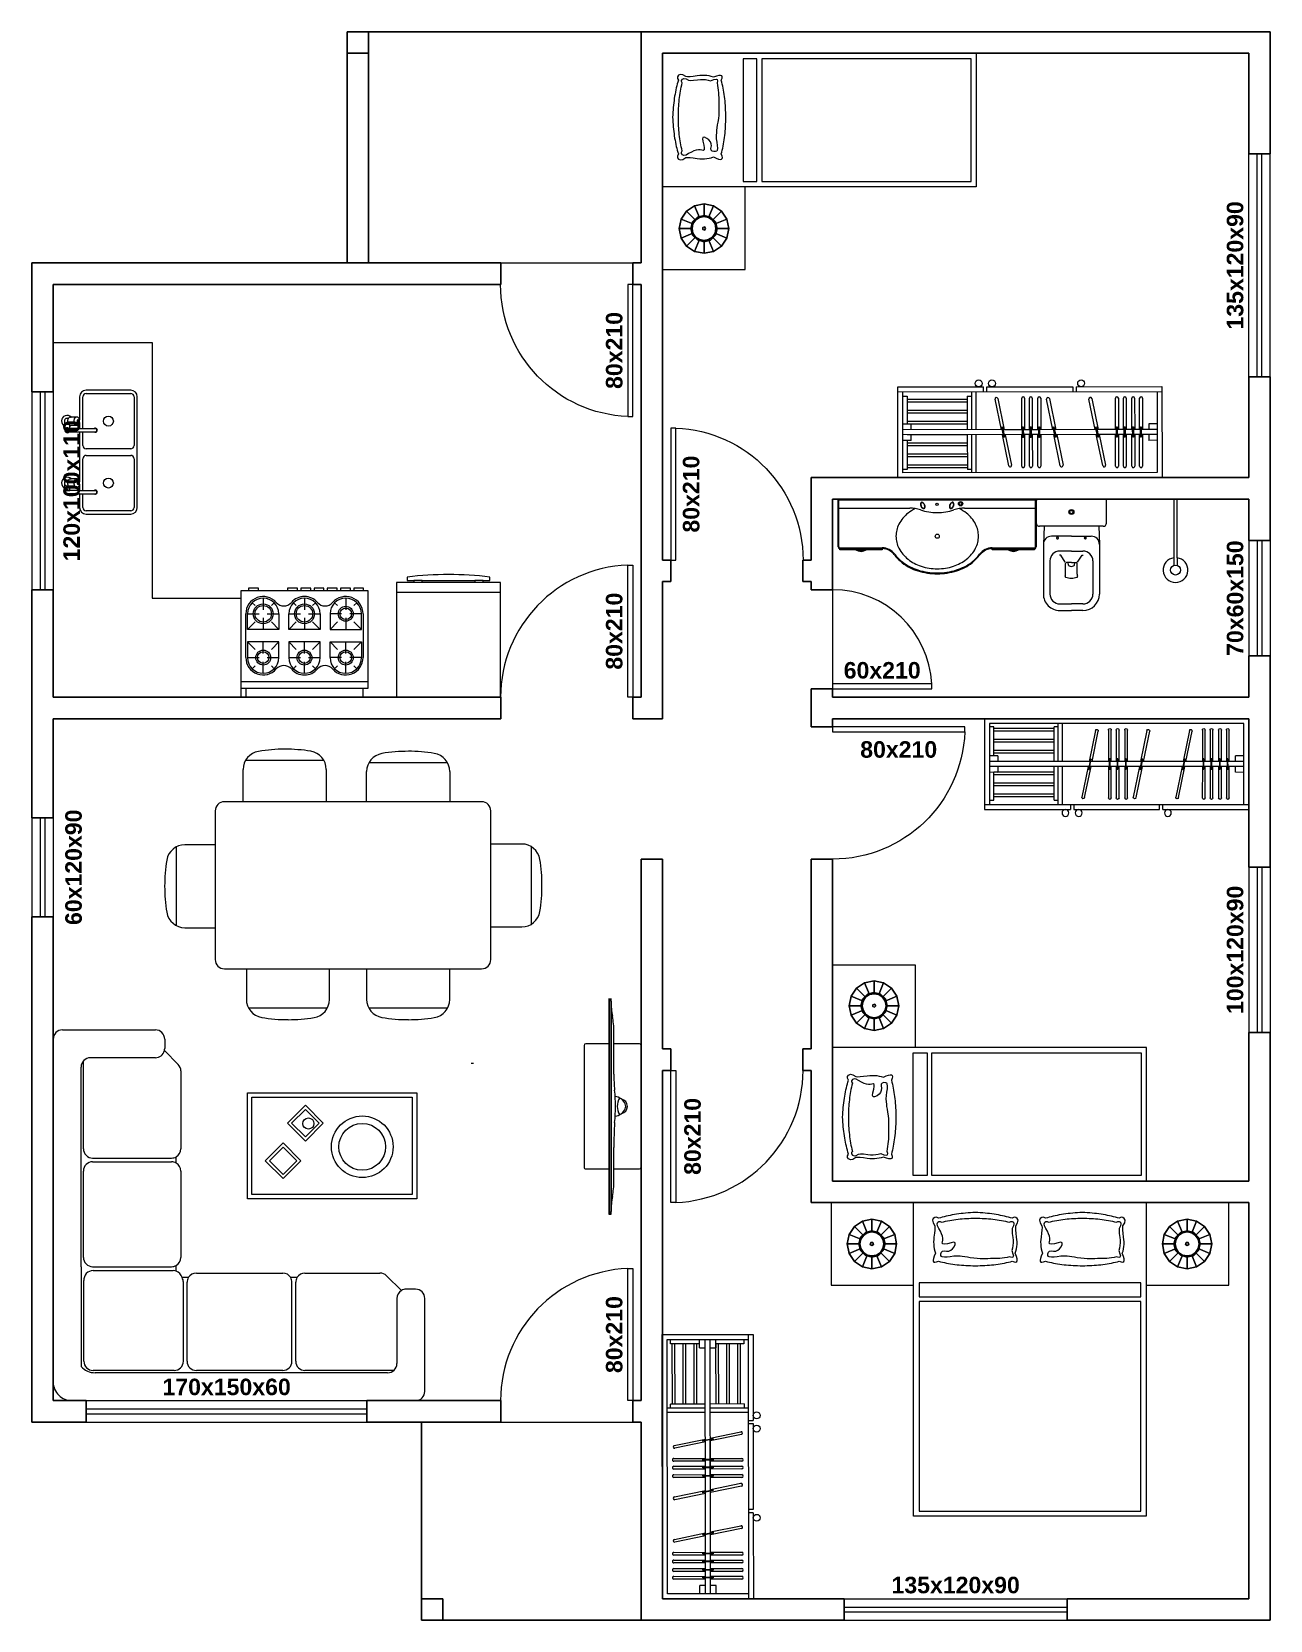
# Model space of a CAD drawing. Header units: centimetres. Extents: x -13202 to -12452, y 4339 to 5301.
import ezdxf

# ---------------------------------------------------------------- set-up
doc = ezdxf.new("R2010")
doc.units = ezdxf.units.CM
for name, color, linetype, lineweight in [('Cotas', 7, 'Continuous', 9), ('Janelas', 3, 'Continuous', 15), ('Mobília', 244, 'Continuous', 15), ('Paredes', 154, 'Continuous', 25), ('Piso', 253, 'Continuous', 9), ('Portas', 30, 'Continuous', 15)]:
    doc.layers.add(name, color=color, linetype=linetype, lineweight=lineweight)
doc.styles.add('texto', font='')
doc.styles.get('texto').set_extended_font_data('Arial', bold=True)
doc.dimstyles.new('Portas e Janelas', dxfattribs={"dimscale": 0, "dimtxt": 2, "dimasz": 2.5, "dimexe": 1.25, "dimexo": 2, "dimtad": 1, "dimtxsty": 'texto', "dimblk": 'OBLIQUE', "dimcen": 2.5, "dimse1": 1, "dimse2": 1, "dimsd1": 1, "dimsd2": 1, "dimclrt": 102, "dimadec": 0, "dimazin": 0, "dimtfac": 1, "dimtmove": 0, "dimatfit": 3, "dimfxl": 1, "dimarcsym": 0})

msp = doc.modelspace()

# ---------------------------------------------------------------- blocks, each defined once
blk = doc.blocks.new('*D2')
at = {"layer": 'Defpoints', "color": 0, "transparency": 16777216}
for p in [(-12464.83, 5227.41), (-12464.83, 5092.41), (-12464.83, 5092.41)]:
    blk.add_point(p, dxfattribs=at)
at = {"layer": 'Cotas', "color": 102, "transparency": 16777216, "insert": (-12473.06, 5159.91), "char_height": 10, "attachment_point": 5, "rotation": 90, "style": 'texto'}
blk.add_mtext('135x120x90', dxfattribs=at)
blk = doc.blocks.new('_Oblique')
at = {"color": 0, "linetype": 'ByBlock', "lineweight": -2}
blk.add_line((-0.5, -0.5), (0.5, 0.5), dxfattribs=at)
blk = doc.blocks.new('*D3')
at = {"layer": 'Defpoints', "color": 0, "transparency": 16777216}
for p in [(-12840.83, 5148.41), (-12840.83, 5068.41), (-12840.83, 5068.41)]:
    blk.add_point(p, dxfattribs=at)
at = {"layer": 'Cotas', "color": 102, "transparency": 16777216, "insert": (-12849.06, 5108.41), "char_height": 10, "attachment_point": 5, "rotation": 90, "style": 'texto'}
blk.add_mtext('80x210', dxfattribs=at)
blk = doc.blocks.new('*D4')
at = {"layer": 'Defpoints', "color": 0, "transparency": 16777216}
for p in [(-12811.83, 5061.41), (-12794.23, 5061.41), (-12811.83, 4981.41)]:
    blk.add_point(p, dxfattribs=at)
at = {"layer": 'Cotas', "color": 102, "transparency": 16777216, "insert": (-12802.47, 5021.41), "char_height": 10, "attachment_point": 5, "rotation": 90, "style": 'texto'}
blk.add_mtext('80x210', dxfattribs=at)
blk = doc.blocks.new('*D5')
at = {"layer": 'Defpoints', "color": 0, "transparency": 16777216}
for p in [(-12464.83, 4993.41), (-12464.83, 4923.41), (-12464.83, 4923.41)]:
    blk.add_point(p, dxfattribs=at)
at = {"layer": 'Cotas', "color": 102, "transparency": 16777216, "insert": (-12473.06, 4958.41), "char_height": 10, "attachment_point": 5, "rotation": 90, "style": 'texto'}
blk.add_mtext('70x60x150', dxfattribs=at)
blk = doc.blocks.new('*D6')
at = {"layer": 'Defpoints', "color": 0, "transparency": 16777216}
for p in [(-12716.83, 4906.41), (-12656.83, 4906.41), (-12656.83, 4906.41)]:
    blk.add_point(p, dxfattribs=at)
at = {"layer": 'Cotas', "color": 102, "transparency": 16777216, "insert": (-12686.83, 4914.64), "char_height": 10, "attachment_point": 5, "style": 'texto'}
blk.add_mtext('60x210', dxfattribs=at)
blk = doc.blocks.new('*D7')
at = {"layer": 'Defpoints', "color": 0, "transparency": 16777216}
for p in [(-12716.83, 4877.41), (-12636.83, 4877.41), (-12636.83, 4858.46)]:
    blk.add_point(p, dxfattribs=at)
at = {"layer": 'Cotas', "color": 102, "transparency": 16777216, "insert": (-12676.83, 4866.69), "char_height": 10, "attachment_point": 5, "style": 'texto'}
blk.add_mtext('80x210', dxfattribs=at)
blk = doc.blocks.new('*D8')
at = {"layer": 'Defpoints', "color": 0, "transparency": 16777216}
for p in [(-12840.83, 4978.41), (-12840.83, 4978.41), (-12840.83, 4898.41)]:
    blk.add_point(p, dxfattribs=at)
at = {"layer": 'Cotas', "color": 102, "transparency": 16777216, "insert": (-12849.06, 4938.41), "char_height": 10, "attachment_point": 5, "rotation": 90, "style": 'texto'}
blk.add_mtext('80x210', dxfattribs=at)
blk = doc.blocks.new('*D9')
at = {"layer": 'Defpoints', "color": 0, "transparency": 16777216}
for p in [(-12464.83, 4795.41), (-12464.83, 4695.41), (-12464.83, 4695.41)]:
    blk.add_point(p, dxfattribs=at)
at = {"layer": 'Cotas', "color": 102, "transparency": 16777216, "insert": (-12473.06, 4745.41), "char_height": 10, "attachment_point": 5, "rotation": 90, "style": 'texto'}
blk.add_mtext('100x120x90', dxfattribs=at)
blk = doc.blocks.new('*D10')
at = {"layer": 'Defpoints', "color": 0, "transparency": 16777216}
for p in [(-12811.83, 4672.41), (-12811.83, 4592.41), (-12793.37, 4592.41)]:
    blk.add_point(p, dxfattribs=at)
at = {"layer": 'Cotas', "color": 102, "transparency": 16777216, "insert": (-12801.61, 4632.41), "char_height": 10, "attachment_point": 5, "rotation": 90, "style": 'texto'}
blk.add_mtext('80x210', dxfattribs=at)
blk = doc.blocks.new('*D11')
at = {"layer": 'Defpoints', "color": 0, "transparency": 16777216}
for p in [(-12709.83, 4352.41), (-12709.83, 4352.41), (-12574.83, 4352.41)]:
    blk.add_point(p, dxfattribs=at)
at = {"layer": 'Cotas', "color": 102, "transparency": 16777216, "insert": (-12642.33, 4360.65), "char_height": 10, "attachment_point": 5, "style": 'texto'}
blk.add_mtext('135x120x90', dxfattribs=at)
blk = doc.blocks.new('*D12')
at = {"layer": 'Defpoints', "color": 0, "transparency": 16777216}
for p in [(-12840.83, 4552.41), (-12840.83, 4472.41), (-12840.83, 4472.41)]:
    blk.add_point(p, dxfattribs=at)
at = {"layer": 'Cotas', "color": 102, "transparency": 16777216, "insert": (-12849.06, 4512.41), "char_height": 10, "attachment_point": 5, "rotation": 90, "style": 'texto'}
blk.add_mtext('80x210', dxfattribs=at)
blk = doc.blocks.new('*D13')
at = {"layer": 'Defpoints', "color": 0, "transparency": 16777216}
for p in [(-13168.83, 4472.41), (-12998.83, 4472.41), (-12998.83, 4472.41)]:
    blk.add_point(p, dxfattribs=at)
at = {"layer": 'Cotas', "color": 102, "transparency": 16777216, "insert": (-13083.83, 4480.64), "char_height": 10, "width": 26.8929, "attachment_point": 5, "style": 'texto'}
blk.add_mtext('170x150x60', dxfattribs=at)
blk = doc.blocks.new('*D14')
at = {"layer": 'Defpoints', "color": 0, "transparency": 16777216}
for p in [(-13188.83, 4825.41), (-13168.24, 4825.41), (-13188.83, 4765.41)]:
    blk.add_point(p, dxfattribs=at)
at = {"layer": 'Cotas', "color": 102, "transparency": 16777216, "insert": (-13176.47, 4795.41), "char_height": 10, "attachment_point": 5, "rotation": 90, "style": 'texto'}
blk.add_mtext('60x120x90', dxfattribs=at)
blk = doc.blocks.new('*D15')
at = {"layer": 'Defpoints', "color": 0, "transparency": 16777216}
for p in [(-13188.83, 5083.41), (-13169.4, 5083.41), (-13188.83, 4963.41)]:
    blk.add_point(p, dxfattribs=at)
at = {"layer": 'Cotas', "color": 102, "transparency": 16777216, "insert": (-13177.63, 5023.41), "char_height": 10, "attachment_point": 5, "rotation": 90, "style": 'texto'}
blk.add_mtext('120x100x110', dxfattribs=at)
blk = doc.blocks.new('porta80')
blk.add_lwpolyline([(0, 0), (-3, 0), (-3, 80), (0, 80)], close=True)
blk.add_arc((0, 0), 80.06, 92.14759, 180)
blk = doc.blocks.new('porta60')
blk.add_lwpolyline([(0, 0), (60, 0), (60, 3), (0, 3)], close=True)
blk.add_arc((0, 0), 60.07, 2.86241, 90)
blk = doc.blocks.new('janela170')
for p, q in [((0, 13), (170, 13)), ((0, 8), (170, 8)), ((0, 5), (170, 5)), ((0, 0), (170, 0))]:
    blk.add_line(p, q)
blk = doc.blocks.new('janela135')
for p, q in [((0, 13), (135, 13)), ((0, 8), (135, 8)), ((0, 5), (135, 5)), ((0, 0), (135, 0))]:
    blk.add_line(p, q)
blk = doc.blocks.new('janela60')
for p, q in [((0, 60), (0, 0)), ((5, 60), (5, 0)), ((8, 60), (8, 0)), ((13, 60), (13, 0))]:
    blk.add_line(p, q)
blk = doc.blocks.new('janela120')
for p, q in [((-13, 120), (-13, 0)), ((-8, 120), (-8, 0)), ((-5, 120), (-5, 0)), ((0, 120), (0, 0))]:
    blk.add_line(p, q)
blk = doc.blocks.new('janela100')
for p, q in [((-13, 100), (-13, 0)), ((-8, 100), (-8, 0)), ((-5, 100), (-5, 0)), ((0, 100), (0, 0))]:
    blk.add_line(p, q)
blk = doc.blocks.new('janela70')
for p, q in [((-13, 70), (-13, 0)), ((-8, 70), (-8, 0)), ((-5, 70), (-5, 0)), ((0, 70), (0, 0))]:
    blk.add_line(p, q)
blk = doc.blocks.new('pia cozinha')
for p, q in [((0, 214.9), (60, 214.9)), ((0, 214.9), (0, 0)), ((60, 214.9), (60, 60)), ((46.91, 185.94), (19.91, 185.94)), ((19.91, 183.94), (46.91, 183.94)), ((15.91, 181.94), (15.91, 167.93)), ((17.91, 162.69), (17.91, 181.94)), ((48.91, 181.94), (48.91, 152.44)), ((50.91, 114.94), (50.91, 181.94)), ((7, 164.03), (7, 166.04)), ((7, 164.03), (7, 161.69)), ((8.5, 168.94), (9.2, 168.94)), ((8.5, 165.44), (9.2, 165.44)), ((10, 164.03), (10, 164.78)), ((10, 162.69), (10, 164.03)), ((10.46, 169.69), (10.95, 169.69)), ((10.46, 164.69), (10.95, 164.69)), ((14.22, 169.69), (10.95, 169.69)), ((10.95, 164.69), (14.22, 164.69)), ((15.91, 166.44), (15.91, 162.69)), ((8.5, 162.69), (10, 162.69)), ((8.5, 160.69), (9.62, 160.69)), ((9.62, 160.69), (15.91, 160.69)), ((15.91, 162.69), (10, 162.69)), ((15.91, 162.69), (25.5, 162.69)), ((15.91, 160.69), (25.5, 160.69)), ((15.91, 160.69), (15.91, 130.43)), ((17.91, 152.44), (17.91, 160.69)), ((17.91, 125.19), (17.91, 144.44)), ((46.91, 150.44), (19.91, 150.44)), ((19.91, 146.44), (46.91, 146.44)), ((48.91, 144.44), (48.91, 114.94)), ((7, 126.53), (7, 128.54)), ((7, 126.53), (7, 124.19)), ((8.5, 131.44), (9.2, 131.44)), ((8.5, 127.94), (9.2, 127.94)), ((8.5, 125.19), (10, 125.19)), ((10, 126.53), (10, 127.28)), ((10, 125.19), (10, 126.53)), ((15.91, 125.19), (10, 125.19)), ((10.46, 132.19), (10.95, 132.19)), ((10.46, 127.19), (10.95, 127.19)), ((14.22, 132.19), (10.95, 132.19)), ((10.95, 127.19), (14.22, 127.19)), ((15.91, 128.94), (15.91, 125.19)), ((15.91, 125.19), (25.5, 125.19)), ((8.5, 123.19), (9.62, 123.19)), ((9.62, 123.19), (15.91, 123.19)), ((15.91, 123.19), (25.5, 123.19)), ((15.91, 123.19), (15.91, 114.94)), ((17.91, 114.94), (17.91, 123.19)), ((46.91, 112.94), (19.91, 112.94)), ((19.91, 110.94), (46.91, 110.94)), ((60, 60), (113.64, 60)), ((113.64, 60), (113.64, 0)), ((0, 0), (113.64, 0))]:
    blk.add_line(p, q)
for centre in [(33.41, 167.19), (33.41, 129.69)]:
    blk.add_circle(centre, 3)
for centre, radius, start, end in [((19.91, 181.94), 4, 90, 180), ((19.91, 181.94), 2, 90, 180), ((46.91, 181.94), 4, 0, 90), ((46.91, 181.94), 2, 0, 90), ((8.5, 167.19), 3.5, 45.58469, 244.62307), ((8.5, 167.19), 1.75, 90, 204.61998), ((6, 166.04), 1, 360, 24.61998), ((8.5, 167.19), 1.75, 211.00272, 270), ((12.22, 167.19), 3.52, 163.67505, 180), ((12.22, 167.19), 3.52, 180, 196.32495), ((11.35, 167.44), 2.62, 144.73561, 163.67505), ((11.35, 166.94), 2.62, 196.32495, 215.26439), ((10.81, 167.83), 1.95, 120.36119, 144.73561), ((10.81, 166.55), 1.95, 215.26439, 239.63881), ((10.46, 168.42), 1.27, 90, 120.36119), ((10.46, 165.96), 1.27, 239.63881, 270), ((8.5, 167.19), 3.5, 295.37693, 314.41531), ((15.98, 167.19), 3.52, 163.67505, 180), ((15.98, 167.19), 3.52, 180, 196.32495), ((15.11, 167.44), 2.62, 144.73561, 163.67505), ((15.11, 166.94), 2.62, 196.32495, 215.26439), ((14.57, 167.83), 1.95, 120.36119, 144.73561), ((14.57, 166.55), 1.95, 215.26439, 239.63881), ((14.22, 168.42), 1.27, 90, 120.36119), ((14.22, 165.96), 1.27, 239.63881, 270), ((14.22, 168.42), 1.27, 59.63881, 90), ((14.22, 165.96), 1.27, 270, 300.36119), ((15.5, 167.19), 1.06, 163.67505, 180), ((15.5, 167.19), 1.06, 180, 196.32495), ((15.24, 167.27), 0.787, 144.73561, 163.67505), ((15.24, 167.11), 0.787, 196.32495, 215.26439), ((15.08, 167.38), 0.586, 120.36119, 144.73561), ((15.08, 167), 0.586, 215.26439, 239.63881), ((14.97, 167.56), 0.381, 90, 120.36119), ((14.97, 166.82), 0.381, 239.63881, 270), ((13.88, 167.83), 1.95, 35.26439, 59.63881), ((13.88, 166.55), 1.95, 300.36119, 324.73561), ((14.97, 167.56), 0.381, 59.63881, 90), ((14.97, 166.82), 0.381, 270, 300.36119), ((14.87, 167.38), 0.586, 35.26439, 59.63881), ((14.87, 167), 0.586, 300.36119, 324.73561), ((14.7, 167.27), 0.787, 16.32495, 35.26439), ((14.7, 167.11), 0.787, 324.73561, 343.67505), ((14.45, 167.19), 1.06, 360, 16.32495), ((14.45, 167.19), 1.06, 343.67505, 0), ((13.33, 167.44), 2.62, 16.32495, 35.26439), ((13.33, 166.94), 2.62, 324.73561, 343.67505), ((12.47, 167.19), 3.52, 12.20542, 16.32495), ((12.47, 167.19), 3.52, 343.67505, 347.79458), ((12.47, 167.19), 3.52, 0, 12.20542), ((12.47, 167.19), 3.52, 347.79458, 360), ((8.5, 161.69), 1.5, 41.81031, 180), ((8.5, 161.69), 1.5, 180, 318.18969), ((8.5, 161.69), 1, 90.00021, 270.00021), ((25.5, 161.69), 1.25, 233.1301, 126.8699), ((25.5, 161.69), 1, 270.00012, 90.00012), ((19.91, 152.44), 2, 180, 270), ((19.91, 144.44), 2, 90, 180), ((46.91, 152.44), 2, 270, 0), ((46.91, 144.44), 2, 0, 90), ((8.5, 129.69), 3.5, 45.58469, 244.62307), ((8.5, 129.69), 1.75, 90, 204.61998), ((6, 128.54), 1, 360, 24.61998), ((8.5, 129.69), 1.75, 211.00272, 270), ((8.5, 124.19), 1.5, 41.81031, 180), ((8.5, 124.19), 1, 90.00021, 270.00021), ((12.22, 129.69), 3.52, 163.67505, 180), ((12.22, 129.69), 3.52, 180, 196.32495), ((11.35, 129.94), 2.62, 144.73561, 163.67505), ((11.35, 129.44), 2.62, 196.32495, 215.26439), ((10.81, 130.33), 1.95, 120.36119, 144.73561), ((10.81, 129.05), 1.95, 215.26439, 239.63881), ((10.46, 130.92), 1.27, 90, 120.36119), ((10.46, 128.46), 1.27, 239.63881, 270), ((8.5, 129.69), 3.5, 295.37693, 314.41531), ((15.98, 129.69), 3.52, 163.67505, 180), ((15.98, 129.69), 3.52, 180, 196.32495), ((15.11, 129.94), 2.62, 144.73561, 163.67505), ((15.11, 129.44), 2.62, 196.32495, 215.26439), ((14.57, 130.33), 1.95, 120.36119, 144.73561), ((14.57, 129.05), 1.95, 215.26439, 239.63881), ((14.22, 130.92), 1.27, 90, 120.36119), ((14.22, 128.46), 1.27, 239.63881, 270), ((14.22, 130.92), 1.27, 59.63881, 90), ((14.22, 128.46), 1.27, 270, 300.36119), ((15.5, 129.69), 1.06, 163.67505, 180), ((15.5, 129.69), 1.06, 180, 196.32495), ((15.24, 129.77), 0.787, 144.73561, 163.67505), ((15.24, 129.61), 0.787, 196.32495, 215.26439), ((15.08, 129.88), 0.586, 120.36119, 144.73561), ((15.08, 129.5), 0.586, 215.26439, 239.63881), ((14.97, 130.06), 0.381, 90, 120.36119), ((14.97, 129.32), 0.381, 239.63881, 270), ((13.88, 130.33), 1.95, 35.26439, 59.63881), ((13.88, 129.05), 1.95, 300.36119, 324.73561), ((14.97, 130.06), 0.381, 59.63881, 90), ((14.97, 129.32), 0.381, 270, 300.36119), ((14.87, 129.88), 0.586, 35.26439, 59.63881), ((14.87, 129.5), 0.586, 300.36119, 324.73561), ((14.7, 129.77), 0.787, 16.32495, 35.26439), ((14.7, 129.61), 0.787, 324.73561, 343.67505), ((14.45, 129.69), 1.06, 0, 16.32495), ((14.45, 129.69), 1.06, 343.67505, 0), ((13.33, 129.94), 2.62, 16.32495, 35.26439), ((13.33, 129.44), 2.62, 324.73561, 343.67505), ((12.47, 129.69), 3.52, 12.20542, 16.32495), ((12.47, 129.69), 3.52, 343.67505, 347.79458), ((12.47, 129.69), 3.52, 0, 12.20542), ((12.47, 129.69), 3.52, 347.79458, 360), ((25.5, 124.19), 1.25, 233.1301, 126.8699), ((25.5, 124.19), 1, 270.00012, 90.00012), ((8.5, 124.19), 1.5, 180, 318.18969), ((19.91, 114.94), 4, 180, 270), ((19.91, 114.94), 2, 180, 270), ((46.91, 114.94), 2, 270, 0), ((46.91, 114.94), 4, 270, 0)]:
    blk.add_arc(centre, radius, start, end)
blk = doc.blocks.new('fogão 6 bocas')
for p, q in [((-33.81, 64.5), (-38.5, 64.5)), ((-38.5, 64.5), (-38.5, 5.5)), ((-27.82, 66), (-33.81, 66)), ((-33.81, 66), (-33.81, 64.5)), ((-27.82, 64.5), (-33.81, 64.5)), ((-27.82, 64.5), (-27.82, 66)), ((-10.19, 64.5), (-27.82, 64.5)), ((-25, 60), (-25, 53)), ((-4.19, 66), (-10.19, 66)), ((-10.19, 66), (-10.19, 64.5)), ((-4.19, 64.5), (-10.19, 64.5)), ((-4.19, 64.5), (-4.19, 66)), ((-2.19, 64.5), (-4.19, 64.5)), ((3.81, 66), (-2.19, 66)), ((-2.19, 66), (-2.19, 64.5)), ((3.81, 64.5), (-2.19, 64.5)), ((0, 60), (0, 53)), ((3.81, 64.5), (3.81, 66)), ((5.81, 64.5), (3.81, 64.5)), ((11.81, 66), (5.81, 66)), ((5.81, 66), (5.81, 64.5)), ((11.81, 64.5), (5.81, 64.5)), ((11.81, 64.5), (11.81, 66)), ((13.81, 64.5), (11.81, 64.5)), ((19.81, 66), (13.81, 66)), ((13.81, 66), (13.81, 64.5)), ((19.81, 64.5), (13.81, 64.5)), ((19.81, 64.5), (19.81, 66)), ((21.81, 64.5), (19.81, 64.5)), ((27.81, 66), (21.81, 66)), ((21.81, 66), (21.81, 64.5)), ((27.81, 64.5), (21.81, 64.5)), ((25, 60), (25, 53)), ((27.81, 64.5), (27.81, 66)), ((29.81, 64.5), (27.81, 64.5)), ((35.81, 66), (29.81, 66)), ((29.81, 66), (29.81, 64.5)), ((35.81, 64.5), (29.81, 64.5)), ((35.81, 64.5), (35.81, 66)), ((38.5, 64.5), (35.81, 64.5)), ((38.5, 5.5), (38.5, 64.5)), ((-35.5, 24), (-35.5, 50.5)), ((-34.5, 41), (-34.5, 50.5)), ((-34.5, 50.5), (-27.5, 50.5)), ((-29.95, 55.45), (-31.72, 57.22)), ((-22.5, 50.5), (-15.5, 50.5)), ((-20.05, 55.45), (-18.28, 57.22)), ((-15.5, 50.5), (-15.5, 41)), ((-9.5, 41), (-9.5, 50.5)), ((-9.5, 50.5), (-2.5, 50.5)), ((-4.95, 55.45), (-6.72, 57.22)), ((2.5, 50.5), (9.5, 50.5)), ((4.95, 55.45), (6.72, 57.22)), ((9.5, 50.5), (9.5, 41)), ((22.5, 50.5), (15.5, 50.5)), ((15.5, 50.5), (15.5, 41)), ((20.05, 55.45), (18.28, 57.22)), ((34.5, 50.5), (27.5, 50.5)), ((29.95, 55.45), (31.72, 57.22)), ((34.5, 41), (34.5, 50.5)), ((35.5, 50.5), (35.5, 24)), ((-29.95, 45.55), (-34.5, 41)), ((-15.5, 41), (-34.5, 41)), ((-25, 48), (-25, 41)), ((-20.05, 45.55), (-15.5, 41)), ((-4.95, 45.55), (-9.5, 41)), ((9.5, 41), (-9.5, 41)), ((0, 48), (0, 41)), ((4.95, 45.55), (9.5, 41)), ((20.05, 45.55), (15.5, 41)), ((15.5, 41), (34.5, 41)), ((25, 48), (25, 41)), ((29.95, 45.55), (34.5, 41)), ((-29.95, 28.95), (-34.5, 33.5)), ((-15.5, 33.5), (-34.5, 33.5)), ((-34.5, 33.5), (-34.5, 24)), ((-25, 26.5), (-25, 33.5)), ((-20.05, 28.95), (-15.5, 33.5)), ((-15.5, 24), (-15.5, 33.5)), ((9.5, 33.5), (-9.5, 33.5)), ((-9.5, 33.5), (-9.5, 24)), ((-4.95, 28.95), (-9.5, 33.5)), ((0, 26.5), (0, 33.5)), ((4.95, 28.95), (9.5, 33.5)), ((9.5, 24), (9.5, 33.5)), ((15.5, 24), (15.5, 33.5)), ((15.5, 33.5), (34.5, 33.5)), ((20.05, 28.95), (15.5, 33.5)), ((25, 26.5), (25, 33.5)), ((29.95, 28.95), (34.5, 33.5)), ((34.5, 33.5), (34.5, 24)), ((-34.5, 24), (-27.5, 24)), ((-25, 14.5), (-25, 21.5)), ((-22.5, 24), (-15.5, 24)), ((-9.5, 24), (-2.5, 24)), ((0, 14.5), (0, 21.5)), ((2.5, 24), (9.5, 24)), ((22.5, 24), (15.5, 24)), ((25, 14.5), (25, 21.5)), ((34.5, 24), (27.5, 24)), ((-29.95, 19.05), (-31.72, 17.28)), ((-20.05, 19.05), (-18.28, 17.28)), ((-4.95, 19.05), (-6.72, 17.28)), ((4.95, 19.05), (6.72, 17.28)), ((20.05, 19.05), (18.28, 17.28)), ((29.95, 19.05), (31.72, 17.28)), ((-38.5, 9.5), (38.5, 9.5)), ((-38.5, 5.5), (-35.5, 5.5)), ((-35.5, 5.5), (35.5, 5.5)), ((-35.5, 5.5), (-35.5, 0)), ((-35.5, 0), (35.5, 0)), ((35.5, 0), (35.5, 5.5)), ((35.5, 5.5), (38.5, 5.5))]:
    blk.add_line(p, q)
for centre, radius in [((-25, 50.5), 6), ((-25, 50.5), 5), ((0, 50.5), 6), ((0, 50.5), 5), ((25, 50.5), 4.5), ((25, 50.5), 3.5), ((-25, 24), 4.5), ((-25, 24), 3.5), ((0, 24), 4.5), ((0, 24), 3.5), ((25, 24), 4.5), ((25, 24), 3.5)]:
    blk.add_circle(centre, radius)
for centre, radius, start, end in [((-25, 50.5), 10.5, 40.74905, 180), ((-25, 50.5), 9.5, 0, 180), ((0, 50.5), 9.5, 0, 180), ((0, 50.5), 10.5, 40.74905, 139.25095), ((25, 50.5), 9.5, 0, 180), ((25, 50.5), 10.5, 0, 139.25095), ((-12.5, 61.27), 6, 220.74905, 319.25095), ((12.5, 61.27), 6, 220.74905, 319.25095), ((-25, 24), 10.5, 180, 319.25095), ((-25, 24), 9.5, 180, 0), ((0, 24), 9.5, 180, 0), ((25, 24), 9.5, 180, 0), ((25, 24), 10.5, 220.74905, 0), ((-12.5, 13.23), 6, 40.74905, 139.25095), ((0, 24), 10.5, 220.74905, 319.25095), ((12.5, 13.23), 6, 40.74905, 139.25095)]:
    blk.add_arc(centre, radius, start, end)
blk = doc.blocks.new('geladeira')
for p, q in [((-21, 69.5), (-31.55, 69.5)), ((-31.55, 69.5), (-31.55, 0)), ((-25, 72.78), (-25, 70.78)), ((-25, 70.78), (-21, 70.78)), ((-16, 70.78), (-21, 70.78)), ((-21, 70.78), (-21, 69.5)), ((-16, 69.5), (-21, 69.5)), ((-16, 69.5), (-16, 70.78)), ((-16, 70.78), (16, 70.78)), ((16, 69.5), (-16, 69.5)), ((21, 70.78), (16, 70.78)), ((16, 70.78), (16, 69.5)), ((21, 69.5), (16, 69.5)), ((21, 69.5), (21, 70.78)), ((21, 70.78), (25, 70.78)), ((31.55, 69.5), (21, 69.5)), ((25, 70.78), (25, 72.78)), ((31.55, 0), (31.55, 69.5)), ((31.55, 63.5), (-31.55, 63.5)), ((-31.55, 0), (31.55, 0))]:
    blk.add_line(p, q)
blk.add_arc((0, -134.84), 209.12, 83.134, 96.866)
blk = doc.blocks.new('pia banheiro')
for p, q in [((-60, -29), (-60, 0)), ((-60, 0), (60, 0)), ((60, 0), (60, -29)), ((-59.5, -29), (-59.5, -0.5)), ((-59.5, -0.5), (59.5, -0.5)), ((-59.5, -5.5), (-16.56, -5.5)), ((16.56, -5.5), (59.5, -5.5)), ((59.5, -29), (59.5, -0.5)), ((-59, -29.5), (-33.32, -29.5)), ((-59, -30), (-33.32, -30)), ((-59, -30.7), (-59, -30)), ((-49.3, -30.7), (-59, -30.7)), ((-49.3, -30.7), (-48.32, -30.7)), ((-48.32, -30.7), (-44, -30.7)), ((-44, -30.7), (-43.02, -30.7)), ((-33.32, -30.7), (-43.02, -30.7)), ((-33.32, -30), (-33.32, -30.7)), ((33.32, -29.5), (59, -29.5)), ((33.32, -30.7), (33.32, -30)), ((33.32, -30), (59, -30)), ((43.02, -30.7), (33.32, -30.7)), ((43.02, -30.7), (44, -30.7)), ((44, -30.7), (48.32, -30.7)), ((48.32, -30.7), (49.3, -30.7)), ((59, -30.7), (49.3, -30.7)), ((59, -30), (59, -30.7))]:
    blk.add_line(p, q)
for centre, radius in [((-0.14, -3.19), 0.653), ((14.15, -2.83), 1.31), ((14.15, -2.83), 0.805), ((0, -22.5), 1.25)]:
    blk.add_circle(centre, radius)
for centre, radius, start, end in [((-4.81, -24.85), 20.77, 128.28041, 152.30708), ((-1.9, -28.54), 25.47, 116.59333, 128.28041), ((-16.56, -25.5), 20, 71.27584, 90), ((-7.89, -3.21), 2.26, 172.93352, 190.08686), ((-8.65, -3.12), 1.5, 148.49976, 172.93352), ((0, 23.35), 31.58, 251.27584, 270), ((-6.84, -3.02), 3.33, 190.08686, 204.21011), ((-7.89, -3.21), 2.06, 172.93352, 190.08686), ((-8.65, -3.12), 1.3, 148.49976, 172.93352), ((-9.27, -2.74), 0.772, 114.21011, 148.49976), ((-6.84, -3.02), 3.13, 190.08686, 204.21011), ((-6.84, -3.02), 3.33, 204.21011, 218.33336), ((-9.27, -2.74), 0.572, 114.21011, 148.49976), ((-6.84, -3.02), 3.13, 204.21011, 218.33336), ((-9.27, -2.74), 0.772, 79.92046, 114.21011), ((-9.27, -2.74), 0.572, 79.92046, 114.21011), ((-7.68, -3.69), 2.26, 218.33336, 235.4867), ((-7.68, -3.69), 2.06, 218.33336, 235.4867), ((-9.4, -3.45), 1.3, 55.4867, 79.92046), ((-9.4, -3.45), 1.5, 55.4867, 79.92046), ((-8.11, -4.31), 1.5, 235.4867, 259.92046), ((-8.11, -4.31), 1.3, 235.4867, 259.92046), ((-9.83, -4.08), 2.06, 38.33336, 55.4867), ((-9.83, -4.08), 2.26, 38.33336, 55.4867), ((-8.24, -5.03), 0.772, 259.92046, 294.21011), ((-8.24, -5.03), 0.572, 259.92046, 294.21011), ((-10.67, -4.74), 3.13, 24.21011, 38.33336), ((-10.67, -4.74), 3.33, 24.21011, 38.33336), ((-8.24, -5.03), 0.572, 294.21011, 328.49976), ((-8.24, -5.03), 0.772, 294.21011, 328.49976), ((-10.67, -4.74), 3.13, 10.08686, 24.21011), ((-8.86, -4.65), 1.3, 328.49976, 352.93352), ((-10.67, -4.74), 3.33, 10.08686, 24.21011), ((-9.62, -4.56), 2.06, 352.93352, 10.08686), ((-8.86, -4.65), 1.5, 328.49976, 352.93352), ((-9.62, -4.56), 2.26, 352.93352, 10.08686), ((0, 23.35), 31.58, 270, 288.72416), ((9.62, -4.56), 2.26, 169.91314, 187.06648), ((8.86, -4.65), 1.5, 187.06648, 211.50024), ((10.67, -4.74), 3.33, 155.78989, 169.91314), ((9.62, -4.56), 2.06, 169.91314, 187.06648), ((8.86, -4.65), 1.3, 187.06648, 211.50024), ((8.24, -5.03), 0.772, 211.50024, 245.78989), ((10.67, -4.74), 3.13, 155.78989, 169.91314), ((10.67, -4.74), 3.33, 141.66664, 155.78989), ((8.24, -5.03), 0.572, 211.50024, 245.78989), ((10.67, -4.74), 3.13, 141.66664, 155.78989), ((8.24, -5.03), 0.772, 245.78989, 280.07954), ((8.24, -5.03), 0.572, 245.78989, 280.07954), ((9.83, -4.08), 2.26, 124.5133, 141.66664), ((9.83, -4.08), 2.06, 124.5133, 141.66664), ((8.11, -4.31), 1.3, 280.07954, 304.5133), ((8.11, -4.31), 1.5, 280.07954, 304.5133), ((9.4, -3.45), 1.5, 100.07954, 124.5133), ((9.4, -3.45), 1.3, 100.07954, 124.5133), ((7.68, -3.69), 2.06, 304.5133, 321.66664), ((7.68, -3.69), 2.26, 304.5133, 321.66664), ((9.27, -2.74), 0.772, 65.78989, 100.07954), ((9.27, -2.74), 0.572, 65.78989, 100.07954), ((6.84, -3.02), 3.13, 321.66664, 335.78989), ((6.84, -3.02), 3.33, 321.66664, 335.78989), ((9.27, -2.74), 0.572, 31.50024, 65.78989), ((9.27, -2.74), 0.772, 31.50024, 65.78989), ((6.84, -3.02), 3.13, 335.78989, 349.91314), ((8.65, -3.12), 1.3, 7.06648, 31.50024), ((6.84, -3.02), 3.33, 335.78989, 349.91314), ((7.89, -3.21), 2.06, 349.91314, 7.06648), ((8.65, -3.12), 1.5, 7.06648, 31.50024), ((7.89, -3.21), 2.26, 349.91314, 7.06648), ((16.56, -25.5), 20, 90, 108.72416), ((1.9, -28.54), 25.47, 51.71959, 63.40667), ((4.81, -24.85), 20.77, 27.69292, 51.71959), ((-9.29, -22.5), 15.71, 152.30708, 180), ((9.29, -22.5), 15.71, 0, 27.69292), ((-9.29, -22.5), 15.71, 180, 207.69292), ((9.29, -22.5), 15.71, 332.30708, 0), ((-59, -29), 1, 180, 270), ((-59, -29), 0.5, 180, 270), ((-46.16, -26.27), 5.43, 234.67414, 305.32586), ((-46.16, -26.28), 4.92, 243.95602, 296.04398), ((-33.32, -39), 9.5, 36.44504, 90), ((-33.32, -39), 9, 36.44504, 90), ((-4.41, -17.13), 27.25, 217.32816, 231.94241), ((-6.51, -19.2), 23.83, 216.44504, 232.82553), ((-4.81, -20.15), 20.77, 207.69292, 231.71959), ((-2.57, -14), 30.35, 232.82553, 252.56175), ((-1.9, -16.46), 25.47, 231.71959, 251.89762), ((1.9, -16.46), 25.47, 288.10238, 308.28041), ((2.57, -14), 30.35, 287.43825, 307.17447), ((4.81, -20.15), 20.77, 308.28041, 332.30708), ((6.51, -19.2), 23.83, 307.17447, 323.55496), ((-180, 164.96), 286.21, 314.67078, 316.05865), ((33.32, -39), 9.5, 90, 143.55496), ((33.32, -39), 9, 90, 143.55496), ((46.16, -26.24), 5.45, 234.87015, 305.12985), ((46.16, -26.28), 4.92, 243.95602, 296.04398), ((59, -29), 1, 270, 0), ((59, -29), 0.5, 270, 0), ((-4.2, -17.16), 27.35, 231.54883, 253.83845), ((0, -5.82), 39.43, 252.56175, 270), ((0, -5.82), 38.93, 252.56175, 270), ((0, -10.65), 31.58, 251.89762, 270), ((0, -10.65), 31.58, 270, 288.10238), ((0, -5.82), 38.93, 270, 287.43825), ((0.15, -6.8), 38.45, 269.77463, 287.66362), ((3.03, -14.9), 29.86, 287.10872, 307.504)]:
    blk.add_arc(centre, radius, start, end)
blk = doc.blocks.new('chuveiro')
for p, q in [((35.57, 1), (0, 1)), ((0, 1), (0, -1)), ((35.57, 1), (40.17, 1)), ((0, -1), (35.57, -1)), ((35.57, -1), (40.17, -1))]:
    blk.add_line(p, q)
blk.add_circle((43, 0), 3)
blk.add_arc((43, 0), 7.5, 187.66226, 172.33774)
blk = doc.blocks.new('vaso sanitário')
for p, q in [((0, 20.05), (0, -20.05)), ((14.5, 21.25), (1.2, 21.25)), ((16.5, 19.25), (16.5, -19.25)), ((16.5, 16.51), (27.5, 17)), ((22.5, 0), (22.5, 12)), ((27.5, 17), (57.5, 17)), ((37.5, 13), (57.5, 13)), ((22.5, 0), (22.5, -12)), ((31.5, 0), (31.5, 7)), ((31.5, 0), (31.5, -7)), ((33.88, 6.44), (33.88, 7.13)), ((38.27, 3.68), (33.88, 6.44)), ((38.46, 0), (38.46, 2.98)), ((39.96, 1.86), (38.46, 1.98)), ((38.46, 0), (38.46, -2.98)), ((45.47, 3.48), (38.96, 3.48)), ((63.5, 7), (63.5, 0)), ((63.5, -7), (63.5, 0)), ((67.5, 7), (67.5, 0)), ((67.5, -7), (67.5, 0)), ((38.27, -3.68), (33.88, -6.44)), ((33.88, -6.44), (33.88, -7.13)), ((39.96, -1.86), (38.46, -1.98)), ((45.47, -3.48), (38.96, -3.48)), ((16.5, -16.51), (27.5, -17)), ((27.5, -17), (57.5, -17)), ((37.5, -13), (57.5, -13)), ((14.5, -21.25), (1.2, -21.25))]:
    blk.add_line(p, q)
for radius in [1.5, 1]:
    blk.add_circle((7.85, 0), radius)
for centre, radius, start, end in [((1.2, 20.05), 1.2, 90, 180), ((14.5, 19.25), 2, 0, 90), ((27.5, 12), 5, 90, 180), ((37.5, 7), 6, 90, 180), ((57.5, 7), 10, 0, 90), ((57.5, 7), 6, 0, 90), ((24.1, 8.44), 0.967, 164.56292, 180), ((24.1, 8.44), 0.967, 180, 195.43708), ((23.84, 8.51), 0.694, 146.30994, 164.56292), ((23.84, 8.36), 0.694, 195.43708, 213.69006), ((23.67, 8.62), 0.493, 121.85353, 146.30994), ((23.67, 8.25), 0.493, 213.69006, 238.14647), ((23.57, 8.79), 0.294, 90, 121.85353), ((23.57, 8.08), 0.294, 238.14647, 270), ((23.57, 8.79), 0.294, 58.14647, 90), ((23.57, 8.08), 0.294, 270, 301.85353), ((23.46, 8.62), 0.493, 33.69006, 58.14647), ((23.46, 8.25), 0.493, 301.85353, 326.30994), ((23.29, 8.51), 0.694, 15.43708, 33.69006), ((23.29, 8.36), 0.694, 326.30994, 344.56292), ((23.03, 8.44), 0.967, 0, 15.43708), ((23.03, 8.44), 0.967, 344.56292, 360), ((38.96, 2.98), 0.5, 90, 180), ((39.87, 1.19), 0.67, 14.1141, 81.87895), ((35.32, -0.45), 5.5, 4.68496, 19.1599), ((35.32, 0.45), 5.5, 340.8401, 355.31504), ((45.3, 6.95), 3.47, 272.82366, 292.69005), ((46.83, 3.29), 0.5, 13.94246, 112.69005), ((36.28, -0.19), 11.61, 0.91585, 18.02033), ((36.28, 0.19), 11.61, 341.97967, 359.08415), ((24.1, -8.44), 0.967, 164.56292, 180), ((24.1, -8.44), 0.967, 180, 195.43708), ((23.84, -8.36), 0.694, 146.30994, 164.56292), ((23.84, -8.51), 0.694, 195.43708, 213.69006), ((23.67, -8.25), 0.493, 121.85353, 146.30994), ((23.67, -8.62), 0.493, 213.69006, 238.14647), ((23.57, -8.08), 0.294, 90, 121.85353), ((23.57, -8.79), 0.294, 238.14647, 270), ((23.57, -8.08), 0.294, 58.14647, 90), ((23.57, -8.79), 0.294, 270, 301.85353), ((23.46, -8.25), 0.493, 33.69006, 58.14647), ((23.46, -8.62), 0.493, 301.85353, 326.30994), ((23.29, -8.36), 0.694, 15.43708, 33.69006), ((23.29, -8.51), 0.694, 326.30994, 344.56292), ((23.03, -8.44), 0.967, 0, 15.43708), ((23.03, -8.44), 0.967, 344.56292, 360), ((37.5, -7), 6, 180, 270), ((38.96, -2.98), 0.5, 180, 270), ((39.87, -1.19), 0.67, 278.12105, 345.8859), ((45.3, -6.95), 3.47, 67.30995, 87.17634), ((46.83, -3.29), 0.5, 247.30995, 346.05754), ((57.5, -7), 10, 270, 0), ((57.5, -7), 6, 270, 0), ((27.5, -12), 5, 180, 270), ((1.2, -20.05), 1.2, 180, 270), ((14.5, -19.25), 2, 270, 0)]:
    blk.add_arc(centre, radius, start, end)
blk = doc.blocks.new('mesa')
for p, q in [((-23.34, 108.02), (23.59, 108.02)), ((-24.99, 102.2), (-24.99, 83.44)), ((25.23, 83.44), (25.23, 102.2)), ((-50.59, 77.88), (-50.59, -77.88)), ((45.03, 83.44), (-45.03, 83.44)), ((50.59, -77.88), (50.59, 77.88)), ((107.87, 72.95), (107.87, 71.63)), ((-68.9, 58.58), (-50.59, 58.58)), ((69.15, 58.58), (50.59, 58.58)), ((-74.24, 57.22), (-74.24, 9.69)), ((74.48, 57.22), (74.48, 9.69)), ((-50.59, 8.28), (-68.83, 8.28)), ((50.59, 8.28), (69.08, 8.28)), ((-75.54, -17.56), (-75.54, -65.1)), ((-70.2, -16.2), (-50.59, -16.2)), ((69.15, -14.25), (50.59, -14.25)), ((74.48, -15.61), (74.48, -63.15)), ((-50.59, -66.5), (-70.13, -66.5)), ((50.59, -64.55), (69.08, -64.55)), ((-45.03, -83.44), (45.03, -83.44)), ((-24.54, -83.44), (-24.54, -101.76)), ((25.68, -101.76), (25.68, -83.44)), ((-23.15, -107.13), (24.3, -107.13))]:
    blk.add_line(p, q)
for centre, radius, start, end in [((-13.87, 102.2), 11.12, 99.37227, 180), ((0.12, 17.45), 97.02, 90, 99.37227), ((0.12, 17.45), 97.02, 80.62773, 90), ((14.11, 102.2), 11.12, 0, 80.62773), ((-45.03, 77.88), 5.56, 90, 180), ((45.03, 77.88), 5.56, 0, 90), ((-68.9, 47.46), 11.12, 90, 170.69364), ((69.15, 47.46), 11.12, 9.30636, 90), ((14.88, 33.73), 96.02, 170.69364, 180.09023), ((-14.63, 33.73), 96.02, 359.90977, 9.30636), ((17.2, 33.74), 98.34, 180.09023, 189.45667), ((-16.96, 33.74), 98.34, 350.54333, 359.90977), ((-68.83, 19.41), 11.12, 189.45667, 270), ((69.08, 19.41), 11.12, 270, 350.54333), ((-70.2, -27.32), 11.12, 90, 170.69364), ((69.15, -25.37), 11.12, 9.30636, 90), ((13.58, -41.05), 96.02, 170.69364, 180.09023), ((-14.63, -39.1), 96.02, 359.90977, 9.30636), ((15.9, -41.05), 98.34, 180.09023, 189.45667), ((-16.96, -39.1), 98.34, 350.54333, 359.90977), ((-70.13, -55.38), 11.12, 189.45667, 270), ((69.08, -53.43), 11.12, 270, 350.54333), ((-45.03, -77.88), 5.56, 180, 270), ((45.03, -77.88), 5.56, 270, 0), ((-13.42, -101.76), 11.12, 180, 260.62773), ((14.56, -101.76), 11.12, 279.37227, 0), ((0.57, -17.01), 97.02, 260.62773, 270), ((0.57, -17.01), 97.02, 270, 279.37227)]:
    blk.add_arc(centre, radius, start, end)
blk = doc.blocks.new('TV')
for p, q in [((36.86, 0), (-36.86, 0)), ((-37.86, -1), (-37.86, -16.48)), ((37.86, -16.48), (37.86, -1)), ((-63.74, -18.2), (-65.3, -18.2)), ((-65.3, -19.16), (65.3, -19.16)), ((-63.74, -18.2), (63.74, -18.2)), ((-37.86, -16.48), (-45.31, -16.48)), ((-19.44, -16.48), (-37.86, -16.48)), ((37.86, -16.48), (24.97, -16.48)), ((45.31, -16.48), (37.86, -16.48)), ((65.3, -18.2), (63.74, -18.2)), ((65.3, -19.52), (65.3, -18.2)), ((-65.3, -19.52), (-37.86, -19.52)), ((-37.86, -19.52), (37.86, -19.52)), ((-37.86, -19.52), (-37.86, -33.5)), ((37.86, -33.5), (37.86, -19.52)), ((37.86, -19.52), (65.3, -19.52)), ((-36.86, -34.5), (36.86, -34.5))]:
    blk.add_line(p, q)
for centre, radius, start, end in [((-36.86, -1), 1, 90, 180), ((36.86, -1), 1, 0, 90), ((1.96, -16.92), 8.07, 115, 171.45203), ((0, -12.71), 4.43, 10.62631, 169.37369), ((0, -12.71), 3.43, 65, 115), ((-1.96, -16.92), 8.07, 8.54797, 65), ((-63.74, 31.54), 49.74, 270, 280.67276), ((-45.31, -66.22), 49.74, 90, 100.67276), ((-19.44, 83.52), 100, 270, 275.57884), ((0, -115.53), 100, 84.42116, 95.57884), ((0, -4.85), 9.55, 237.95314, 302.04686), ((24.97, 229.21), 245.69, 266.44167, 270.00063), ((45.31, -66.22), 49.74, 79.32724, 90), ((63.74, 31.54), 49.74, 259.32724, 270), ((-36.86, -33.5), 1, 180, 270), ((36.86, -33.5), 1, 270, 0)]:
    blk.add_arc(centre, radius, start, end)
blk = doc.blocks.new('mesa centro')
for p, q in [((-64.29, -51.26), (-64.29, 51.26)), ((-64.29, 51.26), (0, 51.26)), ((-61.59, -48.56), (-61.59, 48.56)), ((-61.59, 48.56), (-2.7, 48.56)), ((-2.7, 48.56), (-2.7, -48.56)), ((0, 51.26), (0, -51.26)), ((-45.89, -5.37), (-56.74, -16.21)), ((-45.89, -7.91), (-54.19, -16.21)), ((-35.05, -16.21), (-45.89, -5.37)), ((-37.6, -16.21), (-45.89, -7.91)), ((-56.74, -16.21), (-45.89, -27.05)), ((-54.19, -16.21), (-45.89, -24.51)), ((-45.89, -27.05), (-35.05, -16.21)), ((-45.89, -24.51), (-37.6, -16.21)), ((-23.14, -18.87), (-33.98, -29.71)), ((-12.29, -29.71), (-23.14, -18.87)), ((-23.14, -21.41), (-31.43, -29.71)), ((-14.84, -29.71), (-23.14, -21.41)), ((-33.98, -29.71), (-23.14, -40.55)), ((-31.43, -29.71), (-23.14, -38.01)), ((-23.14, -38.01), (-14.84, -29.71)), ((-23.14, -40.55), (-12.29, -29.71)), ((0, -51.26), (-64.29, -51.26)), ((-2.7, -48.56), (-61.59, -48.56))]:
    blk.add_line(p, q)
for centre, radius in [((-31.57, 18.23), 18.67), ((-31.57, 18.23), 14.17), ((-45.67, -14.37), 3.38)]:
    blk.add_circle(centre, radius)
blk = doc.blocks.new('sofá')
for p, q in [((-5.62, 109.69), (-61.86, 109.69)), ((-67.48, 104.06), (-67.48, 98.44)), ((0, -104.06), (0, 104.06)), ((-66.65, 95.5), (-75.64, 86.51)), ((-61.86, 92.82), (-22.49, 92.82)), ((-18.24, 90.87), (-18.24, 37.15)), ((-16.87, 87.19), (-16.87, -90.02)), ((-77.28, 37.15), (-77.28, 82.54)), ((-74.47, 32.28), (-74.47, 28.52)), ((-23.86, 31.52), (-71.66, 31.52)), ((-23.86, 29.27), (-71.66, 29.27)), ((-77.28, -28.65), (-77.28, 23.65)), ((-18.24, 23.65), (-18.24, -28.65)), ((-199.68, -38.03), (-152.53, -38.03)), ((-139.03, -38.03), (-86.73, -38.03)), ((-74.47, -33.52), (-74.47, -37.27)), ((-23.86, -34.27), (-71.66, -34.27)), ((-23.86, -36.52), (-71.66, -36.52)), ((-218.88, -47.83), (-213.26, -47.83)), ((-211.96, -47.98), (-203.66, -39.68)), ((-143.9, -40.84), (-147.66, -40.84)), ((-146.9, -91.45), (-146.9, -43.65)), ((-144.65, -91.45), (-144.65, -43.65)), ((-78.42, -40.84), (-81.86, -40.84)), ((-81.11, -91.45), (-81.11, -43.65)), ((-78.75, -91.16), (-78.75, -42.73)), ((-18.24, -42.14), (-18.24, -91.14)), ((-224.5, -109.69), (-224.5, -53.45)), ((-207.63, -53.45), (-207.63, -92.82)), ((-16.87, -76.39), (-16.87, -90.02)), ((-152.53, -97.07), (-205.69, -97.07)), ((-81.11, -98.44), (-202.01, -98.44)), ((-86.73, -97.07), (-139.03, -97.07)), ((-81.11, -98.44), (-20.66, -98.44)), ((-23.86, -96.77), (-72.65, -96.77)), ((-218.88, -115.31), (-11.25, -115.31))]:
    blk.add_line(p, q)
for centre, radius, start, end in [((-61.86, 104.06), 5.62, 90, 180), ((-5.62, 104.06), 5.62, 0, 90), ((-61.86, 98.44), 5.62, 180, 211.54798), ((-61.86, 98.44), 5.62, 211.54798, 270), ((-22.49, 87.19), 5.62, 0, 90), ((-71.66, 82.54), 5.62, 135, 180), ((-71.66, 37.15), 5.62, 180, 240), ((-71.66, 37.15), 5.62, 240, 270), ((-71.66, 23.65), 5.62, 90, 120), ((-23.86, 37.15), 5.62, 270, 0), ((-23.86, 23.65), 5.62, 0, 90), ((-71.66, 23.65), 5.62, 120, 180), ((-71.66, -28.65), 5.62, 180, 240), ((-23.86, -28.65), 5.62, 270, 0), ((-199.68, -43.65), 5.62, 90, 135), ((-152.53, -43.65), 5.62, 30, 90), ((-139.03, -43.65), 5.62, 90, 150), ((-86.73, -43.65), 5.62, 30, 90), ((-73.12, -42.73), 5.62, 103.87695, 160.32587), ((-71.66, -28.65), 5.62, 240, 270), ((-71.66, -42.14), 5.62, 90, 120), ((-23.86, -42.14), 5.62, 0, 90), ((-218.88, -53.45), 5.62, 90, 180), ((-213.26, -53.45), 5.62, 76.6992, 90), ((-213.26, -53.45), 5.62, 0, 76.6992), ((-152.53, -43.65), 5.62, 0, 30), ((-139.03, -43.65), 5.62, 150, 180), ((-86.73, -43.65), 5.62, 0, 30), ((-73.12, -42.73), 5.62, 160.32587, 180), ((-202.01, -92.82), 5.62, 180, 270), ((-152.53, -91.45), 5.62, 270, 0), ((-139.03, -91.45), 5.62, 180, 270), ((-86.73, -91.45), 5.62, 270, 0), ((-73.12, -91.16), 5.62, 180, 274.79302), ((-23.86, -91.14), 5.62, 270, 0), ((-28.12, -90.02), 11.25, 311.51197, 0), ((-11.25, -104.06), 11.25, 270, 0), ((-218.88, -109.69), 5.62, 180, 270)]:
    blk.add_arc(centre, radius, start, end)
blk = doc.blocks.new('cama casal')
for p, q in [((-70.45, 0), (-120.45, 0)), ((-120.45, 0), (-120.45, -50)), ((-70.45, -190), (-70.45, 0)), ((-70.45, 0), (70.45, 0)), ((-70.45, -50), (-70.45, 0)), ((70.45, 0), (70.45, -50)), ((120.45, 0), (70.45, 0)), ((70.45, 0), (70.45, -190)), ((120.45, -50), (120.45, 0)), ((-57.69, -9.02), (-58.56, -9.62)), ((-56.61, -8.99), (-57.69, -9.02)), ((-55.37, -9.56), (-56.61, -8.99)), ((-54.25, -9.23), (-55.37, -9.56)), ((-53.11, -8.91), (-54.25, -9.23)), ((-51.95, -8.6), (-53.11, -8.91)), ((-50.76, -8.32), (-51.95, -8.6)), ((-49.55, -8.05), (-50.76, -8.32)), ((-48.31, -7.79), (-49.55, -8.05)), ((-47.05, -7.55), (-48.31, -7.79)), ((-45.76, -7.33), (-47.05, -7.55)), ((-44.45, -7.12), (-45.76, -7.33)), ((-43.11, -6.93), (-44.45, -7.12)), ((-41.75, -6.76), (-43.11, -6.93)), ((-40.36, -6.6), (-41.75, -6.76)), ((-38.95, -6.46), (-40.36, -6.6)), ((-37.52, -6.33), (-38.95, -6.46)), ((-36.06, -6.23), (-37.52, -6.33)), ((-37.07, -9.64), (-35.74, -9.59)), ((-34.57, -6.13), (-36.06, -6.23)), ((-35.74, -9.59), (-34.41, -9.57)), ((-33.06, -6.06), (-34.57, -6.13)), ((-34.41, -9.57), (-33.06, -9.56)), ((-31.57, -6.13), (-33.06, -6.06)), ((-33.06, -9.56), (-31.71, -9.57)), ((-31.71, -9.57), (-30.36, -9.59)), ((-30.09, -6.23), (-31.57, -6.13)), ((-30.36, -9.59), (-29.03, -9.64)), ((-28.64, -6.33), (-30.09, -6.23)), ((-27.21, -6.46), (-28.64, -6.33)), ((-25.8, -6.6), (-27.21, -6.46)), ((-24.42, -6.76), (-25.8, -6.6)), ((-23.06, -6.93), (-24.42, -6.76)), ((-21.72, -7.12), (-23.06, -6.93)), ((-20.41, -7.33), (-21.72, -7.12)), ((-19.11, -7.55), (-20.41, -7.33)), ((-17.84, -7.79), (-19.11, -7.55)), ((-16.6, -8.05), (-17.84, -7.79)), ((-15.37, -8.32), (-16.6, -8.05)), ((-14.17, -8.6), (-15.37, -8.32)), ((-12.99, -8.91), (-14.17, -8.6)), ((-11.83, -9.23), (-12.99, -8.91)), ((-10.7, -9.56), (-11.83, -9.23)), ((-9.64, -8.99), (-10.7, -9.56)), ((-8.63, -9.02), (-9.64, -8.99)), ((-7.7, -9.62), (-8.63, -9.02)), ((7.12, -9.02), (6.25, -9.62)), ((8.2, -8.99), (7.12, -9.02)), ((9.44, -9.56), (8.2, -8.99)), ((10.55, -9.23), (9.44, -9.56)), ((11.69, -8.91), (10.55, -9.23)), ((12.86, -8.6), (11.69, -8.91)), ((14.05, -8.32), (12.86, -8.6)), ((15.26, -8.05), (14.05, -8.32)), ((16.5, -7.79), (15.26, -8.05)), ((17.76, -7.55), (16.5, -7.79)), ((19.05, -7.33), (17.76, -7.55)), ((20.36, -7.12), (19.05, -7.33)), ((21.7, -6.93), (20.36, -7.12)), ((23.06, -6.76), (21.7, -6.93)), ((24.44, -6.6), (23.06, -6.76)), ((25.86, -6.46), (24.44, -6.6)), ((27.29, -6.33), (25.86, -6.46)), ((28.75, -6.23), (27.29, -6.33)), ((27.74, -9.64), (29.07, -9.59)), ((30.24, -6.13), (28.75, -6.23)), ((29.07, -9.59), (30.4, -9.57)), ((31.74, -6.06), (30.24, -6.13)), ((30.4, -9.57), (31.74, -9.56)), ((33.24, -6.13), (31.74, -6.06)), ((31.74, -9.56), (33.1, -9.57)), ((33.1, -9.57), (34.45, -9.59)), ((34.72, -6.23), (33.24, -6.13)), ((34.45, -9.59), (35.78, -9.64)), ((36.17, -6.33), (34.72, -6.23)), ((37.6, -6.46), (36.17, -6.33)), ((39.01, -6.6), (37.6, -6.46)), ((40.39, -6.76), (39.01, -6.6)), ((41.75, -6.93), (40.39, -6.76)), ((43.09, -7.12), (41.75, -6.93)), ((44.4, -7.33), (43.09, -7.12)), ((45.7, -7.55), (44.4, -7.33)), ((46.96, -7.79), (45.7, -7.55)), ((48.21, -8.05), (46.96, -7.79)), ((49.44, -8.32), (48.21, -8.05)), ((50.64, -8.6), (49.44, -8.32)), ((51.82, -8.91), (50.64, -8.6)), ((52.98, -9.23), (51.82, -8.91)), ((54.11, -9.56), (52.98, -9.23)), ((55.17, -8.99), (54.11, -9.56)), ((56.18, -9.02), (55.17, -8.99)), ((57.11, -9.62), (56.18, -9.02)), ((-58.56, -9.62), (-58.99, -10.75)), ((-58.99, -10.75), (-58.66, -12.25)), ((-58.66, -12.25), (-57.56, -14.12)), ((-57.8, -18.6), (-58.12, -20.99)), ((-57.6, -16.67), (-57.8, -18.6)), ((-57.52, -15.18), (-57.6, -16.67)), ((-57.56, -14.12), (-57.52, -15.18)), ((-56.2, -12.95), (-55.81, -12)), ((-56, -14.2), (-56.2, -12.95)), ((-55.18, -15.74), (-56, -14.2)), ((-55.81, -12), (-55.13, -11.48)), ((-54.21, -17.45), (-55.18, -15.74)), ((-55.13, -11.48), (-54.36, -11.45)), ((-54.36, -11.45), (-53.56, -11.93)), ((-53.49, -19.01), (-54.21, -17.45)), ((-53.56, -11.93), (-52.33, -11.64)), ((-53.02, -20.42), (-53.49, -19.01)), ((-52.33, -11.64), (-51.11, -11.36)), ((-51.11, -11.36), (-49.87, -11.11)), ((-49.87, -11.11), (-48.62, -10.88)), ((-48.62, -10.88), (-47.37, -10.66)), ((-47.37, -10.66), (-46.11, -10.47)), ((-46.11, -10.47), (-44.84, -10.29)), ((-44.84, -10.29), (-43.57, -10.14)), ((-43.57, -10.14), (-42.28, -10)), ((-42.28, -10), (-40.99, -9.88)), ((-40.99, -9.88), (-39.69, -9.78)), ((-39.69, -9.78), (-38.38, -9.7)), ((-38.38, -9.7), (-37.07, -9.64)), ((-29.03, -9.64), (-27.7, -9.7)), ((-27.7, -9.7), (-26.38, -9.78)), ((-26.38, -9.78), (-25.06, -9.88)), ((-25.06, -9.88), (-23.76, -10)), ((-23.76, -10), (-22.46, -10.14)), ((-22.46, -10.14), (-21.17, -10.29)), ((-21.17, -10.29), (-19.88, -10.47)), ((-19.88, -10.47), (-18.61, -10.66)), ((-18.61, -10.66), (-17.34, -10.88)), ((-17.34, -10.88), (-16.07, -11.11)), ((-16.07, -11.11), (-14.82, -11.36)), ((-14.82, -11.36), (-13.57, -11.64)), ((-13.57, -11.64), (-12.32, -11.93)), ((-12.32, -11.93), (-11.53, -11.45)), ((-11.53, -11.45), (-10.78, -11.48)), ((-10.7, -15.74), (-10.84, -16.93)), ((-10.84, -16.93), (-10.76, -18.76)), ((-10.78, -11.48), (-10.07, -12)), ((-10.76, -18.76), (-10.45, -21.24)), ((-9.91, -14.2), (-10.7, -15.74)), ((-10.07, -12), (-9.69, -12.95)), ((-9.69, -12.95), (-9.91, -14.2)), ((-8.62, -15.18), (-8.51, -14.12)), ((-8.57, -16.67), (-8.62, -15.18)), ((-8.39, -18.6), (-8.57, -16.67)), ((-8.51, -14.12), (-7.45, -12.25)), ((-8.07, -20.99), (-8.39, -18.6)), ((-7.17, -10.75), (-7.7, -9.62)), ((-7.45, -12.25), (-7.17, -10.75)), ((6.25, -9.62), (5.82, -10.75)), ((5.82, -10.75), (6.15, -12.25)), ((6.15, -12.25), (7.25, -14.12)), ((7.01, -18.6), (6.69, -20.99)), ((7.21, -16.67), (7.01, -18.6)), ((7.29, -15.18), (7.21, -16.67)), ((7.25, -14.12), (7.29, -15.18)), ((8.61, -12.95), (9, -12)), ((8.81, -14.2), (8.61, -12.95)), ((9.63, -15.74), (8.81, -14.2)), ((9, -12), (9.68, -11.48)), ((10.6, -17.45), (9.63, -15.74)), ((9.68, -11.48), (10.45, -11.45)), ((10.45, -11.45), (11.25, -11.93)), ((11.32, -19.01), (10.6, -17.45)), ((11.25, -11.93), (12.47, -11.64)), ((11.79, -20.42), (11.32, -19.01)), ((12.47, -11.64), (13.7, -11.36)), ((13.7, -11.36), (14.94, -11.11)), ((14.94, -11.11), (16.18, -10.88)), ((16.18, -10.88), (17.44, -10.66)), ((17.44, -10.66), (18.7, -10.47)), ((18.7, -10.47), (19.96, -10.29)), ((19.96, -10.29), (21.24, -10.14)), ((21.24, -10.14), (22.52, -10)), ((22.52, -10), (23.82, -9.88)), ((23.82, -9.88), (25.12, -9.78)), ((25.12, -9.78), (26.43, -9.7)), ((26.43, -9.7), (27.74, -9.64)), ((35.78, -9.64), (37.11, -9.7)), ((37.11, -9.7), (38.43, -9.78)), ((38.43, -9.78), (39.75, -9.88)), ((39.75, -9.88), (41.05, -10)), ((41.05, -10), (42.35, -10.14)), ((42.35, -10.14), (43.64, -10.29)), ((43.64, -10.29), (44.93, -10.47)), ((44.93, -10.47), (46.2, -10.66)), ((46.2, -10.66), (47.47, -10.88)), ((47.47, -10.88), (48.74, -11.11)), ((48.74, -11.11), (49.99, -11.36)), ((49.99, -11.36), (51.24, -11.64)), ((51.24, -11.64), (52.49, -11.93)), ((52.49, -11.93), (53.28, -11.45)), ((53.28, -11.45), (54.03, -11.48)), ((54.11, -15.74), (53.97, -16.93)), ((53.97, -16.93), (54.05, -18.76)), ((54.03, -11.48), (54.74, -12)), ((54.05, -18.76), (54.36, -21.24)), ((54.9, -14.2), (54.11, -15.74)), ((54.74, -12), (55.12, -12.95)), ((55.12, -12.95), (54.9, -14.2)), ((56.19, -15.18), (56.3, -14.12)), ((56.24, -16.67), (56.19, -15.18)), ((56.42, -18.6), (56.24, -16.67)), ((56.3, -14.12), (57.36, -12.25)), ((56.74, -20.99), (56.42, -18.6)), ((57.64, -10.75), (57.11, -9.62)), ((57.36, -12.25), (57.64, -10.75)), ((-58.28, -22.48), (-58.35, -23.93)), ((-58.35, -23.93), (-58.31, -25.36)), ((-58.31, -25.36), (-58.18, -26.76)), ((-58.12, -20.99), (-58.28, -22.48)), ((-58.18, -26.76), (-57.95, -28.13)), ((-57.95, -28.13), (-57.61, -29.48)), ((-53.23, -24.61), (-53.06, -23.74)), ((-52.78, -25.11), (-53.23, -24.61)), ((-53.06, -23.74), (-52.8, -22.79)), ((-52.79, -21.68), (-53.02, -20.42)), ((-52.8, -22.79), (-52.79, -21.68)), ((-51.7, -25.24), (-52.78, -25.11)), ((-50, -25), (-51.7, -25.24)), ((-47.68, -24.37), (-50, -25)), ((-47.94, -28.97), (-46.87, -28.1)), ((-46.14, -24.11), (-47.68, -24.37)), ((-46.87, -28.1), (-45.93, -26.87)), ((-45.33, -24.45), (-46.14, -24.11)), ((-45.93, -26.87), (-45.27, -25.37)), ((-45.27, -25.37), (-45.33, -24.45)), ((-10.63, -27.63), (-11.07, -29.12)), ((-10.35, -26.1), (-10.63, -27.63)), ((-10.45, -21.24), (-10.26, -22.91)), ((-10.23, -24.53), (-10.35, -26.1)), ((-10.26, -22.91), (-10.23, -24.53)), ((-8.46, -29.48), (-8.13, -28.13)), ((-8.13, -28.13), (-7.92, -26.76)), ((-7.88, -22.48), (-8.07, -20.99)), ((-7.92, -26.76), (-7.8, -25.36)), ((-7.79, -23.93), (-7.88, -22.48)), ((-7.8, -25.36), (-7.79, -23.93)), ((6.53, -22.48), (6.46, -23.93)), ((6.46, -23.93), (6.5, -25.36)), ((6.5, -25.36), (6.63, -26.76)), ((6.69, -20.99), (6.53, -22.48)), ((6.63, -26.76), (6.86, -28.13)), ((6.86, -28.13), (7.2, -29.48)), ((11.58, -24.61), (11.75, -23.74)), ((12.03, -25.11), (11.58, -24.61)), ((11.75, -23.74), (12.01, -22.79)), ((12.02, -21.68), (11.79, -20.42)), ((12.01, -22.79), (12.02, -21.68)), ((13.11, -25.24), (12.03, -25.11)), ((14.81, -25), (13.11, -25.24)), ((17.12, -24.37), (14.81, -25)), ((16.87, -28.97), (17.94, -28.1)), ((18.67, -24.11), (17.12, -24.37)), ((17.94, -28.1), (18.87, -26.87)), ((19.48, -24.45), (18.67, -24.11)), ((18.87, -26.87), (19.54, -25.37)), ((19.54, -25.37), (19.48, -24.45)), ((54.18, -27.63), (53.74, -29.12)), ((54.46, -26.1), (54.18, -27.63)), ((54.36, -21.24), (54.55, -22.91)), ((54.58, -24.53), (54.46, -26.1)), ((54.55, -22.91), (54.58, -24.53)), ((56.35, -29.48), (56.68, -28.13)), ((56.68, -28.13), (56.89, -26.76)), ((56.93, -22.48), (56.74, -20.99)), ((56.89, -26.76), (57.01, -25.36)), ((57.02, -23.93), (56.93, -22.48)), ((57.01, -25.36), (57.02, -23.93)), ((-58.44, -33.84), (-58.65, -34.89)), ((-58.65, -34.89), (-58.57, -35.64)), ((-58.57, -35.64), (-58.2, -36.07)), ((-57.95, -32.47), (-58.44, -33.84)), ((-58.2, -36.07), (-57.55, -36.21)), ((-57.18, -30.8), (-57.95, -32.47)), ((-57.61, -29.48), (-57.18, -30.8)), ((-57.55, -36.21), (-56.61, -36.03)), ((-56.61, -36.03), (-55.37, -35.55)), ((-55.37, -35.55), (-54.19, -35.86)), ((-54.19, -35.86), (-53, -36.15)), ((-53.93, -31.05), (-53.64, -30.02)), ((-53.9, -32.14), (-53.93, -31.05)), ((-53.67, -32.78), (-53.9, -32.14)), ((-53.18, -32.99), (-53.67, -32.78)), ((-53.64, -30.02), (-53.02, -29.42)), ((-51.81, -33.22), (-53.18, -32.99)), ((-53.02, -29.42), (-52.06, -29.3)), ((-53, -36.15), (-51.79, -36.43)), ((-52.06, -29.3), (-50.53, -29.56)), ((-50.16, -33.17), (-51.81, -33.22)), ((-51.79, -36.43), (-50.56, -36.68)), ((-50.56, -36.68), (-49.31, -36.92)), ((-50.53, -29.56), (-49.16, -29.45)), ((-48.25, -32.86), (-50.16, -33.17)), ((-49.31, -36.92), (-48.05, -37.14)), ((-49.16, -29.45), (-47.94, -28.97)), ((-46.18, -32.55), (-48.25, -32.86)), ((-48.05, -37.14), (-46.77, -37.34)), ((-46.77, -37.34), (-45.48, -37.52)), ((-44.23, -32.47), (-46.18, -32.55)), ((-45.48, -37.52), (-44.17, -37.68)), ((-42.37, -32.61), (-44.23, -32.47)), ((-44.17, -37.68), (-42.84, -37.83)), ((-42.84, -37.83), (-41.49, -37.95)), ((-40.96, -32.73), (-42.37, -32.61)), ((-41.49, -37.95), (-40.13, -38.06)), ((-39.44, -32.9), (-40.96, -32.73)), ((-40.13, -38.06), (-38.75, -38.14)), ((-37.82, -33.13), (-39.44, -32.9)), ((-38.75, -38.14), (-37.35, -38.21)), ((-36.13, -33.43), (-37.82, -33.13)), ((-37.35, -38.21), (-35.94, -38.26)), ((-33.92, -33.78), (-36.13, -33.43)), ((-35.94, -38.26), (-34.51, -38.29)), ((-34.51, -38.29), (-33.06, -38.3)), ((-31.92, -33.99), (-33.92, -33.78)), ((-33.06, -38.3), (-31.61, -38.29)), ((-30.13, -34.05), (-31.92, -33.99)), ((-31.61, -38.29), (-30.17, -38.26)), ((-30.17, -38.26), (-28.75, -38.21)), ((-28.55, -34.05), (-30.13, -34.05)), ((-28.75, -38.21), (-27.34, -38.14)), ((-27, -34.05), (-28.55, -34.05)), ((-27.34, -38.14), (-25.96, -38.06)), ((-25.49, -34.04), (-27, -34.05)), ((-25.96, -38.06), (-24.59, -37.95)), ((-24, -34.03), (-25.49, -34.04)), ((-24.59, -37.95), (-23.24, -37.83)), ((-22.55, -34.01), (-24, -34.03)), ((-23.24, -37.83), (-21.91, -37.68)), ((-21.13, -33.99), (-22.55, -34.01)), ((-21.91, -37.68), (-20.59, -37.52)), ((-19.71, -33.94), (-21.13, -33.99)), ((-20.59, -37.52), (-19.29, -37.34)), ((-18.28, -33.84), (-19.71, -33.94)), ((-19.29, -37.34), (-18.02, -37.14)), ((-16.82, -33.7), (-18.28, -33.84)), ((-18.02, -37.14), (-16.75, -36.92)), ((-15.34, -33.51), (-16.82, -33.7)), ((-16.75, -36.92), (-15.51, -36.68)), ((-15.51, -36.68), (-14.28, -36.43)), ((-13.84, -33.28), (-15.34, -33.51)), ((-14.28, -36.43), (-13.07, -36.15)), ((-12.32, -32.99), (-13.84, -33.28)), ((-13.07, -36.15), (-11.87, -35.86)), ((-11.04, -33.35), (-12.32, -32.99)), ((-11.87, -35.86), (-10.7, -35.55)), ((-11.07, -29.12), (-10.31, -31.04)), ((-10.29, -33.15), (-11.04, -33.35)), ((-10.7, -35.55), (-9.49, -36.03)), ((-10.31, -31.04), (-10.04, -32.38)), ((-10.04, -32.38), (-10.29, -33.15)), ((-9.49, -36.03), (-8.6, -36.12)), ((-8.88, -30.8), (-8.46, -29.48)), ((-8.21, -32.64), (-8.88, -30.8)), ((-8.6, -36.12), (-8.04, -35.83)), ((-7.84, -34.09), (-8.21, -32.64)), ((-8.04, -35.83), (-7.78, -35.16)), ((-7.78, -35.16), (-7.84, -34.09)), ((6.36, -33.84), (6.16, -34.89)), ((6.16, -34.89), (6.24, -35.64)), ((6.24, -35.64), (6.6, -36.07)), ((6.85, -32.47), (6.36, -33.84)), ((6.6, -36.07), (7.26, -36.21)), ((7.63, -30.8), (6.85, -32.47)), ((7.2, -29.48), (7.63, -30.8)), ((7.26, -36.21), (8.2, -36.03)), ((8.2, -36.03), (9.44, -35.55)), ((9.44, -35.55), (10.62, -35.86)), ((10.62, -35.86), (11.81, -36.15)), ((10.88, -31.05), (11.17, -30.02)), ((10.9, -32.14), (10.88, -31.05)), ((11.14, -32.78), (10.9, -32.14)), ((11.63, -32.99), (11.14, -32.78)), ((11.17, -30.02), (11.79, -29.42)), ((13, -33.22), (11.63, -32.99)), ((11.79, -29.42), (12.75, -29.3)), ((11.81, -36.15), (13.02, -36.43)), ((12.75, -29.3), (14.28, -29.56)), ((14.64, -33.17), (13, -33.22)), ((13.02, -36.43), (14.25, -36.68)), ((14.25, -36.68), (15.49, -36.92)), ((14.28, -29.56), (15.65, -29.45)), ((16.56, -32.86), (14.64, -33.17)), ((15.49, -36.92), (16.76, -37.14)), ((15.65, -29.45), (16.87, -28.97)), ((18.63, -32.55), (16.56, -32.86)), ((16.76, -37.14), (18.03, -37.34)), ((18.03, -37.34), (19.33, -37.52)), ((20.58, -32.47), (18.63, -32.55)), ((19.33, -37.52), (20.64, -37.68)), ((22.44, -32.61), (20.58, -32.47)), ((20.64, -37.68), (21.97, -37.83)), ((21.97, -37.83), (23.32, -37.95)), ((23.85, -32.73), (22.44, -32.61)), ((23.32, -37.95), (24.68, -38.06)), ((25.37, -32.9), (23.85, -32.73)), ((24.68, -38.06), (26.06, -38.14)), ((26.99, -33.13), (25.37, -32.9)), ((26.06, -38.14), (27.45, -38.21)), ((28.68, -33.43), (26.99, -33.13)), ((27.45, -38.21), (28.87, -38.26)), ((30.89, -33.78), (28.68, -33.43)), ((28.87, -38.26), (30.3, -38.29)), ((30.3, -38.29), (31.74, -38.3)), ((32.89, -33.99), (30.89, -33.78)), ((31.74, -38.3), (33.2, -38.29)), ((34.68, -34.05), (32.89, -33.99)), ((33.2, -38.29), (34.64, -38.26)), ((34.64, -38.26), (36.06, -38.21)), ((36.26, -34.05), (34.68, -34.05)), ((36.06, -38.21), (37.47, -38.14)), ((37.81, -34.05), (36.26, -34.05)), ((37.47, -38.14), (38.85, -38.06)), ((39.32, -34.04), (37.81, -34.05)), ((38.85, -38.06), (40.22, -37.95)), ((40.8, -34.03), (39.32, -34.04)), ((40.22, -37.95), (41.57, -37.83)), ((42.26, -34.01), (40.8, -34.03)), ((41.57, -37.83), (42.9, -37.68)), ((43.68, -33.99), (42.26, -34.01)), ((42.9, -37.68), (44.22, -37.52)), ((45.09, -33.94), (43.68, -33.99)), ((44.22, -37.52), (45.51, -37.34)), ((46.53, -33.84), (45.09, -33.94)), ((45.51, -37.34), (46.79, -37.14)), ((47.99, -33.7), (46.53, -33.84)), ((46.79, -37.14), (48.06, -36.92)), ((49.47, -33.51), (47.99, -33.7)), ((48.06, -36.92), (49.3, -36.68)), ((49.3, -36.68), (50.53, -36.43)), ((50.97, -33.28), (49.47, -33.51)), ((50.53, -36.43), (51.74, -36.15)), ((52.49, -32.99), (50.97, -33.28)), ((51.74, -36.15), (52.94, -35.86)), ((53.76, -33.35), (52.49, -32.99)), ((52.94, -35.86), (54.11, -35.55)), ((53.74, -29.12), (54.5, -31.04)), ((54.52, -33.15), (53.76, -33.35)), ((54.11, -35.55), (55.32, -36.03)), ((54.5, -31.04), (54.76, -32.38)), ((54.76, -32.38), (54.52, -33.15)), ((55.32, -36.03), (56.2, -36.12)), ((55.92, -30.8), (56.35, -29.48)), ((56.6, -32.64), (55.92, -30.8)), ((56.2, -36.12), (56.77, -35.83)), ((56.97, -34.09), (56.6, -32.64)), ((56.77, -35.83), (57.03, -35.16)), ((57.03, -35.16), (56.97, -34.09)), ((-120.45, -50), (-70.45, -50)), ((67.14, -48.73), (-67.14, -48.73)), ((-67.14, -48.73), (-67.14, -57.17)), ((-67.14, -57.17), (67.14, -57.17)), ((67.14, -57.17), (67.14, -48.73)), ((70.45, -50), (120.45, -50)), ((67.14, -60.04), (-67.14, -60.04)), ((-67.14, -60.04), (-67.14, -186.94)), ((67.14, -186.94), (67.14, -60.04)), ((70.45, -190), (-70.45, -190)), ((-67.14, -186.94), (67.14, -186.94))]:
    blk.add_line(p, q)
for points in [[(-102.44, -22.32, 32.49), (-109.59, -19.36, 18), (-106.34, -14.5, 18), (-100.87, -19.97, 32.49)], [(-100.87, -19.97, 32.49), (-106.34, -14.5, 18), (-109.59, -19.36, 18), (-102.44, -22.32, 32.49)], [(-100.87, -19.97, 32.49), (-106.34, -14.5, 18), (-101.47, -11.24, 18), (-98.51, -18.4, 32.49)], [(-98.51, -18.4, 32.49), (-101.47, -11.24, 18), (-106.34, -14.5, 18), (-100.87, -19.97, 32.49)], [(-99.69, -18.15, 3), (-102.63, -21.06, 3), (-102.63, -21.06), (-99.69, -18.15)], [(-98.51, -18.4, 32.49), (-101.47, -11.24, 18), (-95.73, -10.1, 18), (-95.73, -17.84, 32.49)], [(-95.73, -17.84, 32.49), (-95.73, -10.1, 18), (-101.47, -11.24, 18), (-98.51, -18.4, 32.49)], [(-95.69, -17.1, 3), (-99.69, -18.15, 3), (-99.69, -18.15), (-95.69, -17.1)], [(-95.73, -17.84, 32.49), (-95.73, -10.1, 18), (-89.99, -11.24, 18), (-92.96, -18.4, 32.49)], [(-92.96, -18.4, 32.49), (-89.99, -11.24, 18), (-95.73, -10.1, 18), (-95.73, -17.84, 32.49)], [(-91.7, -18.19, 3), (-95.69, -17.1, 3), (-95.69, -17.1), (-91.7, -18.19)], [(-92.96, -18.4, 32.49), (-89.99, -11.24, 18), (-85.13, -14.5, 18), (-90.6, -19.97, 32.49)], [(-90.6, -19.97, 32.49), (-85.13, -14.5, 18), (-89.99, -11.24, 18), (-92.96, -18.4, 32.49)], [(-88.79, -21.13, 3), (-91.7, -18.19, 3), (-91.7, -18.19), (-88.79, -21.13)], [(-90.6, -19.97, 32.49), (-85.13, -14.5, 18), (-81.88, -19.36, 18), (-89.03, -22.32, 32.49)], [(-89.03, -22.32, 32.49), (-81.88, -19.36, 18), (-85.13, -14.5, 18), (-90.6, -19.97, 32.49)], [(90.03, -19.97, 32.49), (84.55, -14.5, 18), (81.3, -19.36, 18), (88.45, -22.32, 32.49)], [(88.45, -22.32, 32.49), (81.3, -19.36, 18), (84.55, -14.5, 18), (90.03, -19.97, 32.49)], [(92.38, -18.4, 32.49), (89.42, -11.24, 18), (84.55, -14.5, 18), (90.03, -19.97, 32.49)], [(90.03, -19.97, 32.49), (84.55, -14.5, 18), (89.42, -11.24, 18), (92.38, -18.4, 32.49)], [(91.2, -18.15, 3), (88.26, -21.06, 3), (88.26, -21.06), (91.2, -18.15)], [(95.16, -17.84, 32.49), (95.16, -10.1, 18), (89.42, -11.24, 18), (92.38, -18.4, 32.49)], [(92.38, -18.4, 32.49), (89.42, -11.24, 18), (95.16, -10.1, 18), (95.16, -17.84, 32.49)], [(95.2, -17.1, 3), (91.2, -18.15, 3), (91.2, -18.15), (95.2, -17.1)], [(97.94, -18.4, 32.49), (100.9, -11.24, 18), (95.16, -10.1, 18), (95.16, -17.84, 32.49)], [(95.16, -17.84, 32.49), (95.16, -10.1, 18), (100.9, -11.24, 18), (97.94, -18.4, 32.49)], [(99.19, -18.19, 3), (95.2, -17.1, 3), (95.2, -17.1), (99.19, -18.19)], [(100.29, -19.97, 32.49), (105.77, -14.5, 18), (100.9, -11.24, 18), (97.94, -18.4, 32.49)], [(97.94, -18.4, 32.49), (100.9, -11.24, 18), (105.77, -14.5, 18), (100.29, -19.97, 32.49)], [(102.1, -21.13, 3), (99.19, -18.19, 3), (99.19, -18.19), (102.1, -21.13)], [(101.87, -22.32, 32.49), (109.02, -19.36, 18), (105.77, -14.5, 18), (100.29, -19.97, 32.49)], [(100.29, -19.97, 32.49), (105.77, -14.5, 18), (109.02, -19.36, 18), (101.87, -22.32, 32.49)], [(-102.99, -25.1, 32.49), (-110.73, -25.1, 18), (-109.59, -19.36, 18), (-102.44, -22.32, 32.49)], [(-102.44, -22.32, 32.49), (-109.59, -19.36, 18), (-110.73, -25.1, 18), (-102.99, -25.1, 32.49)], [(-102.44, -27.88, 32.49), (-109.59, -30.84, 18), (-110.73, -25.1, 18), (-102.99, -25.1, 32.49)], [(-102.99, -25.1, 32.49), (-110.73, -25.1, 18), (-109.59, -30.84, 18), (-102.44, -27.88, 32.49)], [(-100.87, -30.24, 32.49), (-106.34, -35.71, 18), (-109.59, -30.84, 18), (-102.44, -27.88, 32.49)], [(-102.44, -27.88, 32.49), (-109.59, -30.84, 18), (-106.34, -35.71, 18), (-100.87, -30.24, 32.49)], [(-102.63, -21.06, 3), (-103.73, -25.04, 3), (-103.73, -25.04), (-102.63, -21.06)], [(-103.73, -25.04, 3), (-102.69, -29.04, 3), (-102.69, -29.04), (-103.73, -25.04)], [(-96.32, -24.29, 20), (-96.69, -25.4, 20), (-96.69, -25.4, 3), (-96.32, -24.29, 3)], [(-96.69, -25.4, 20), (-95.74, -26.1, 20), (-95.74, -26.1, 3), (-96.69, -25.4, 3)], [(-95.14, -24.3, 20), (-96.32, -24.29, 20), (-96.32, -24.29, 3), (-95.14, -24.3, 3)], [(-95.74, -26.1, 20), (-94.78, -25.41, 20), (-94.78, -25.41, 3), (-95.74, -26.1, 3)], [(-94.78, -25.41, 20), (-95.14, -24.3, 20), (-95.14, -24.3, 3), (-94.78, -25.41, 3)], [(-89.03, -27.88, 32.49), (-81.88, -30.84, 18), (-85.13, -35.71, 18), (-90.6, -30.24, 32.49)], [(-90.6, -30.24, 32.49), (-85.13, -35.71, 18), (-81.88, -30.84, 18), (-89.03, -27.88, 32.49)], [(-89.03, -22.32, 32.49), (-81.88, -19.36, 18), (-80.73, -25.1, 18), (-88.47, -25.1, 32.49)], [(-88.47, -25.1, 32.49), (-80.73, -25.1, 18), (-81.88, -19.36, 18), (-89.03, -22.32, 32.49)], [(-88.47, -25.1, 32.49), (-80.73, -25.1, 18), (-81.88, -30.84, 18), (-89.03, -27.88, 32.49)], [(-89.03, -27.88, 32.49), (-81.88, -30.84, 18), (-80.73, -25.1, 18), (-88.47, -25.1, 32.49)], [(-88.81, -29.11, 3), (-87.73, -25.12, 3), (-87.73, -25.12), (-88.81, -29.11)], [(-87.73, -25.12, 3), (-88.79, -21.13, 3), (-88.79, -21.13), (-87.73, -25.12)], [(88.45, -22.32, 32.49), (81.3, -19.36, 18), (80.16, -25.1, 18), (87.9, -25.1, 32.49)], [(87.9, -25.1, 32.49), (80.16, -25.1, 18), (81.3, -19.36, 18), (88.45, -22.32, 32.49)], [(87.9, -25.1, 32.49), (80.16, -25.1, 18), (81.3, -30.84, 18), (88.45, -27.88, 32.49)], [(88.45, -27.88, 32.49), (81.3, -30.84, 18), (80.16, -25.1, 18), (87.9, -25.1, 32.49)], [(88.45, -27.88, 32.49), (81.3, -30.84, 18), (84.55, -35.71, 18), (90.03, -30.24, 32.49)], [(90.03, -30.24, 32.49), (84.55, -35.71, 18), (81.3, -30.84, 18), (88.45, -27.88, 32.49)], [(88.26, -21.06, 3), (87.16, -25.04, 3), (87.16, -25.04), (88.26, -21.06)], [(87.16, -25.04, 3), (88.2, -29.04, 3), (88.2, -29.04), (87.16, -25.04)], [(94.58, -24.29, 20), (94.21, -25.4, 20), (94.21, -25.4, 3), (94.58, -24.29, 3)], [(94.21, -25.4, 20), (95.15, -26.1, 20), (95.15, -26.1, 3), (94.21, -25.4, 3)], [(95.75, -24.3, 20), (94.58, -24.29, 20), (94.58, -24.29, 3), (95.75, -24.3, 3)], [(95.15, -26.1, 20), (96.11, -25.41, 20), (96.11, -25.41, 3), (95.15, -26.1, 3)], [(96.11, -25.41, 20), (95.75, -24.3, 20), (95.75, -24.3, 3), (96.11, -25.41, 3)], [(100.29, -30.24, 32.49), (105.77, -35.71, 18), (109.02, -30.84, 18), (101.87, -27.88, 32.49)], [(101.87, -27.88, 32.49), (109.02, -30.84, 18), (105.77, -35.71, 18), (100.29, -30.24, 32.49)], [(102.42, -25.1, 32.49), (110.16, -25.1, 18), (109.02, -19.36, 18), (101.87, -22.32, 32.49)], [(101.87, -22.32, 32.49), (109.02, -19.36, 18), (110.16, -25.1, 18), (102.42, -25.1, 32.49)], [(101.87, -27.88, 32.49), (109.02, -30.84, 18), (110.16, -25.1, 18), (102.42, -25.1, 32.49)], [(102.42, -25.1, 32.49), (110.16, -25.1, 18), (109.02, -30.84, 18), (101.87, -27.88, 32.49)], [(102.08, -29.11, 3), (103.16, -25.12, 3), (103.16, -25.12), (102.08, -29.11)], [(103.16, -25.12, 3), (102.1, -21.13, 3), (102.1, -21.13), (103.16, -25.12)], [(-98.51, -31.81, 32.49), (-101.47, -38.96, 18), (-106.34, -35.71, 18), (-100.87, -30.24, 32.49)], [(-100.87, -30.24, 32.49), (-106.34, -35.71, 18), (-101.47, -38.96, 18), (-98.51, -31.81, 32.49)], [(-102.69, -29.04, 3), (-99.8, -31.99, 3), (-99.8, -31.99), (-102.69, -29.04)], [(-95.73, -32.36, 32.49), (-95.73, -40.1, 18), (-101.47, -38.96, 18), (-98.51, -31.81, 32.49)], [(-98.51, -31.81, 32.49), (-101.47, -38.96, 18), (-95.73, -40.1, 18), (-95.73, -32.36, 32.49)], [(-99.8, -31.99, 3), (-95.81, -33.1, 3), (-95.81, -33.1), (-99.8, -31.99)], [(-95.81, -33.1, 3), (-91.74, -32.03, 3), (-91.74, -32.03), (-95.81, -33.1)], [(-92.96, -31.81, 32.49), (-89.99, -38.96, 18), (-95.73, -40.1, 18), (-95.73, -32.36, 32.49)], [(-95.73, -32.36, 32.49), (-95.73, -40.1, 18), (-89.99, -38.96, 18), (-92.96, -31.81, 32.49)], [(-90.6, -30.24, 32.49), (-85.13, -35.71, 18), (-89.99, -38.96, 18), (-92.96, -31.81, 32.49)], [(-92.96, -31.81, 32.49), (-89.99, -38.96, 18), (-85.13, -35.71, 18), (-90.6, -30.24, 32.49)], [(-91.74, -32.03, 3), (-88.81, -29.11, 3), (-88.81, -29.11), (-91.74, -32.03)], [(90.03, -30.24, 32.49), (84.55, -35.71, 18), (89.42, -38.96, 18), (92.38, -31.81, 32.49)], [(92.38, -31.81, 32.49), (89.42, -38.96, 18), (84.55, -35.71, 18), (90.03, -30.24, 32.49)], [(88.2, -29.04, 3), (91.1, -31.99, 3), (91.1, -31.99), (88.2, -29.04)], [(92.38, -31.81, 32.49), (89.42, -38.96, 18), (95.16, -40.1, 18), (95.16, -32.36, 32.49)], [(95.16, -32.36, 32.49), (95.16, -40.1, 18), (89.42, -38.96, 18), (92.38, -31.81, 32.49)], [(91.1, -31.99, 3), (95.08, -33.1, 3), (95.08, -33.1), (91.1, -31.99)], [(95.08, -33.1, 3), (99.16, -32.03, 3), (99.16, -32.03), (95.08, -33.1)], [(95.16, -32.36, 32.49), (95.16, -40.1, 18), (100.9, -38.96, 18), (97.94, -31.81, 32.49)], [(97.94, -31.81, 32.49), (100.9, -38.96, 18), (95.16, -40.1, 18), (95.16, -32.36, 32.49)], [(97.94, -31.81, 32.49), (100.9, -38.96, 18), (105.77, -35.71, 18), (100.29, -30.24, 32.49)], [(100.29, -30.24, 32.49), (105.77, -35.71, 18), (100.9, -38.96, 18), (97.94, -31.81, 32.49)], [(99.16, -32.03, 3), (102.08, -29.11, 3), (102.08, -29.11), (99.16, -32.03)]]:
    blk.add_3dface(points)
for points, invisible_edges in [([(-102.63, -21.06, 3), (-102.63, -21.06, 3), (-99.69, -18.15, 3), (-91.74, -32.03, 3)], 13), ([(-99.69, -18.15, 3), (-99.69, -18.15, 3), (-95.69, -17.1, 3), (-91.74, -32.03, 3)], 13), ([(-95.69, -17.1, 3), (-95.69, -17.1, 3), (-91.7, -18.19, 3), (-91.74, -32.03, 3)], 13), ([(-91.7, -18.19, 3), (-91.7, -18.19, 3), (-88.79, -21.13, 3), (-91.74, -32.03, 3)], 13), ([(88.26, -21.06, 3), (88.26, -21.06, 3), (91.2, -18.15, 3), (99.16, -32.03, 3)], 13), ([(91.2, -18.15, 3), (91.2, -18.15, 3), (95.2, -17.1, 3), (99.16, -32.03, 3)], 13), ([(95.2, -17.1, 3), (95.2, -17.1, 3), (99.19, -18.19, 3), (99.16, -32.03, 3)], 13), ([(99.19, -18.19, 3), (99.19, -18.19, 3), (102.1, -21.13, 3), (99.16, -32.03, 3)], 13), ([(-102.69, -29.04, 3), (-103.73, -25.04, 3), (-102.63, -21.06, 3), (-99.8, -31.99, 3)], 4), ([(-88.79, -21.13, 3), (-88.79, -21.13, 3), (-87.73, -25.12, 3), (-91.74, -32.03, 3)], 13), ([(-87.73, -25.12, 3), (-87.73, -25.12, 3), (-88.81, -29.11, 3), (-91.74, -32.03, 3)], 9), ([(88.2, -29.04, 3), (87.16, -25.04, 3), (88.26, -21.06, 3), (91.1, -31.99, 3)], 4), ([(102.1, -21.13, 3), (102.1, -21.13, 3), (103.16, -25.12, 3), (99.16, -32.03, 3)], 13), ([(103.16, -25.12, 3), (103.16, -25.12, 3), (102.08, -29.11, 3), (99.16, -32.03, 3)], 9), ([(-95.81, -33.1, 3), (-95.81, -33.1, 3), (-99.8, -31.99, 3), (-91.74, -32.03, 3)], 4), ([(95.08, -33.1, 3), (95.08, -33.1, 3), (91.1, -31.99, 3), (99.16, -32.03, 3)], 4)]:
    blk.add_3dface(points, dxfattribs=dict(invisible_edges=invisible_edges))
blk = doc.blocks.new('guarda roupas')
for p, q in [((-80.05, 54.93), (-28.05, 54.98)), ((-80, -0.07), (-80.05, 54.93)), ((-80.05, 51.93), (79.95, 52.07)), ((-77, 2.93), (-77.05, 51.93)), ((-77.04, 49.37), (-74.45, 49.37)), ((-74.45, 49.37), (-74.43, 32.43)), ((-37.96, 49.4), (-35.37, 49.41)), ((-37.96, 49.4), (-37.95, 28.97)), ((-35.37, 51.97), (-35.35, 28.97)), ((-32.77, 51.97), (-32.75, 28.97)), ((-28.05, 51.98), (-28.05, 54.98)), ((-26.05, 54.98), (25.95, 55.02)), ((-26.05, 51.98), (-26.05, 54.98)), ((25.95, 55.02), (25.95, 52.02)), ((27.95, 55.02), (79.95, 55.07)), ((27.95, 55.02), (27.95, 52.02)), ((76.95, 52.07), (77, 3.07)), ((79.95, 55.07), (80, 0.07)), ((-37.96, 47.29), (-74.45, 47.26)), ((-37.96, 45.68), (-74.44, 45.65)), ((-37.96, 40.68), (-74.44, 40.65)), ((-37.95, 39.07), (-74.44, 39.03)), ((-17.31, 28.98), (-21.12, 47.48)), ((-19.45, 47.82), (-15.56, 28.99)), ((-5.01, 29), (-5.02, 48.01)), ((-3.31, 48.01), (-3.29, 29)), ((-0.3, 29), (-0.31, 48.01)), ((1.4, 48.02), (1.42, 29)), ((4.83, 29), (4.81, 48.02)), ((6.52, 48.02), (6.54, 29.01)), ((13.86, 29.01), (10.05, 47.51)), ((11.73, 47.85), (15.61, 29.01)), ((39.56, 29.03), (35.74, 47.53)), ((37.42, 47.87), (41.3, 29.04)), ((51.86, 29.05), (51.84, 48.06)), ((53.56, 48.06), (53.57, 29.05)), ((56.57, 29.05), (56.56, 48.06)), ((58.27, 48.07), (58.28, 29.05)), ((61.7, 29.05), (61.68, 48.07)), ((63.39, 48.07), (63.41, 29.06)), ((66.41, 29.06), (66.39, 48.07)), ((68.1, 48.07), (68.12, 29.06)), ((-72.03, 32.44), (-77.03, 32.43)), ((40.06, 29.04), (-77.03, 28.93)), ((-37.95, 34.07), (-74.43, 34.03)), ((-37.95, 32.45), (-74.43, 32.42)), ((-72.03, 28.94), (-72.03, 32.44)), ((-17.13, 30.58), (-16.65, 30.68)), ((-15.87, 24.42), (-17.13, 30.58)), ((-16.65, 30.68), (-15.38, 24.52)), ((-4.51, 29), (-16.3, 28.99)), ((-4.51, 24.37), (-4.51, 30.65)), ((-4.51, 30.65), (-4.02, 30.65)), ((-4.02, 30.65), (-4.01, 24.37)), ((0.2, 29), (-4.01, 29)), ((0.2, 30.66), (0.7, 30.66)), ((0.2, 24.37), (0.2, 30.66)), ((0.7, 30.66), (0.7, 24.37)), ((5.32, 29), (0.7, 29)), ((5.32, 30.66), (5.82, 30.66)), ((5.33, 24.38), (5.32, 30.66)), ((5.82, 30.66), (5.82, 24.38)), ((14.04, 30.61), (14.53, 30.71)), ((15.31, 24.45), (14.04, 30.61)), ((14.53, 30.71), (15.8, 24.55)), ((39.73, 30.63), (40.22, 30.73)), ((41, 24.47), (39.73, 30.63)), ((40.22, 30.73), (41.49, 24.57)), ((52.36, 29.05), (40.57, 29.04)), ((52.36, 30.7), (52.85, 30.7)), ((52.36, 24.42), (52.36, 30.7)), ((52.85, 30.7), (52.86, 24.42)), ((57.07, 29.05), (52.85, 29.05)), ((57.07, 24.42), (57.07, 30.71)), ((57.07, 30.71), (57.56, 30.71)), ((57.56, 30.71), (57.57, 24.42)), ((62.19, 29.05), (57.57, 29.05)), ((62.2, 24.43), (62.19, 30.71)), ((62.19, 30.71), (62.69, 30.71)), ((62.69, 30.71), (62.69, 24.43)), ((66.9, 29.06), (62.69, 29.06)), ((66.9, 30.72), (67.4, 30.72)), ((66.91, 24.43), (66.9, 30.72)), ((67.4, 30.72), (67.4, 24.43)), ((76.97, 29.07), (67.4, 29.06)), ((76.97, 32.57), (71.97, 32.56)), ((71.97, 32.56), (71.97, 29.06)), ((40.68, 26.04), (-77.02, 25.93)), ((-72.02, 22.44), (-77.02, 22.43)), ((-37.94, 25.84), (-74.43, 25.81)), ((-74.42, 22.43), (-74.41, 4.92)), ((-37.94, 20.84), (-74.42, 20.81)), ((-72.02, 22.44), (-72.02, 25.94)), ((-37.94, 25.97), (-37.92, 4.95)), ((-35.35, 25.97), (-35.33, 2.97)), ((-32.75, 25.97), (-32.73, 2.97)), ((-12.82, 7.18), (-16.7, 25.99)), ((-15.38, 24.52), (-15.87, 24.42)), ((-4.51, 26), (-15.68, 25.99)), ((-14.95, 25.99), (-11.14, 7.53)), ((-4.99, 6.87), (-5.01, 26)), ((-4.01, 24.37), (-4.51, 24.37)), ((0.2, 26), (-4.01, 26)), ((-3.29, 26), (-3.28, 6.87)), ((-0.28, 6.87), (-0.29, 26)), ((0.7, 24.37), (0.2, 24.37)), ((5.33, 26), (0.7, 26)), ((1.42, 26), (1.44, 6.87)), ((4.85, 6.88), (4.83, 26)), ((5.82, 24.38), (5.33, 24.38)), ((6.54, 26.01), (6.56, 6.88)), ((18.36, 7.21), (14.48, 26.01)), ((15.8, 24.55), (15.31, 24.45)), ((16.23, 26.01), (20.03, 7.55)), ((44.05, 7.23), (40.17, 26.04)), ((41.49, 24.57), (41, 24.47)), ((52.36, 26.05), (41.19, 26.04)), ((41.92, 26.04), (45.73, 7.58)), ((51.88, 6.92), (51.86, 26.05)), ((52.86, 24.42), (52.36, 24.42)), ((57.07, 26.05), (52.86, 26.05)), ((53.58, 26.05), (53.59, 6.92)), ((56.59, 6.92), (56.57, 26.05)), ((57.57, 24.42), (57.07, 24.42)), ((62.2, 26.05), (57.57, 26.05)), ((58.29, 26.05), (58.3, 6.92)), ((61.72, 6.93), (61.7, 26.05)), ((62.69, 24.43), (62.2, 24.43)), ((66.91, 26.06), (62.69, 26.06)), ((63.41, 26.06), (63.43, 6.93)), ((66.43, 6.93), (66.41, 26.06)), ((67.4, 24.43), (66.91, 24.43)), ((76.98, 26.07), (67.4, 26.06)), ((68.12, 26.06), (68.14, 6.93)), ((71.98, 26.06), (71.98, 22.56)), ((76.98, 22.57), (71.98, 22.56)), ((-37.94, 19.22), (-74.42, 19.19)), ((-37.93, 14.22), (-74.42, 14.19)), ((-37.93, 12.61), (-74.42, 12.58)), ((80, 0.07), (-80, -0.07)), ((-74.41, 4.92), (-77, 4.92)), ((77, 3.07), (-77, 2.93)), ((-37.93, 7.61), (-74.41, 7.58)), ((-37.93, 6), (-74.41, 5.96)), ((-35.33, 4.96), (-37.92, 4.95))]:
    blk.add_line(p, q)
for centre in [(-31.07, 57.05), (-23.03, 57.06), (30.97, 57.1)]:
    blk.add_circle(centre, 2.08)
for centre, start, end in [((-20.29, 47.65), 11.64524, 191.64524), ((-4.17, 48.01), 0.05048, 180.05048), ((0.54, 48.02), 0.05048, 180.05048), ((5.67, 48.02), 0.05048, 180.05048), ((10.89, 47.68), 11.64524, 191.64524), ((36.58, 47.7), 11.64524, 191.64524), ((52.7, 48.06), 0.05048, 180.05048), ((57.41, 48.07), 0.05048, 180.05048), ((62.54, 48.07), 0.05048, 180.05048), ((67.25, 48.07), 0.05048, 180.05048), ((-11.98, 7.35), 191.64524, 11.64524), ((-4.13, 6.87), 180.05048, 0.05048), ((0.58, 6.87), 180.05048, 0.05048), ((5.7, 6.88), 180.05048, 0.05048), ((19.19, 7.38), 191.64524, 11.64524), ((44.89, 7.4), 191.64524, 11.64524), ((52.74, 6.92), 180.05048, 0.05048), ((57.45, 6.92), 180.05048, 0.05048), ((62.57, 6.93), 180.05048, 0.05048), ((67.28, 6.93), 180.05048, 0.05048)]:
    blk.add_arc(centre, 0.856, start, end)
blk = doc.blocks.new('cama solteiro')
for p, q in [((40.45, 0), (-40.45, 0)), ((-40.45, 0), (-40.45, -190)), ((40.45, -190), (40.45, 0)), ((40.45, 0), (90.45, 0)), ((40.45, -50), (40.45, 0)), ((90.45, 0), (90.45, -50)), ((-27.11, -9.62), (-26.18, -9.02)), ((-26.18, -9.02), (-25.17, -8.99)), ((-25.17, -8.99), (-24.11, -9.56)), ((-24.11, -9.56), (-22.98, -9.23)), ((-22.98, -9.23), (-21.82, -8.91)), ((-21.82, -8.91), (-20.64, -8.6)), ((-20.64, -8.6), (-19.44, -8.32)), ((-19.44, -8.32), (-18.21, -8.05)), ((-18.21, -8.05), (-16.96, -7.79)), ((-16.96, -7.79), (-15.7, -7.55)), ((-15.7, -7.55), (-14.4, -7.33)), ((-14.4, -7.33), (-13.09, -7.12)), ((-13.09, -7.12), (-11.75, -6.93)), ((-11.75, -6.93), (-10.39, -6.76)), ((-10.39, -6.76), (-9.01, -6.6)), ((-9.01, -6.6), (-7.6, -6.46)), ((-7.6, -6.46), (-6.17, -6.33)), ((-6.17, -6.33), (-4.72, -6.23)), ((-4.45, -9.59), (-5.78, -9.64)), ((-4.72, -6.23), (-3.24, -6.13)), ((-3.1, -9.57), (-4.45, -9.59)), ((-3.24, -6.13), (-1.74, -6.06)), ((-1.74, -9.56), (-3.1, -9.57)), ((-1.74, -6.06), (-0.24, -6.13)), ((-0.4, -9.57), (-1.74, -9.56)), ((0.93, -9.59), (-0.4, -9.57)), ((-0.24, -6.13), (1.25, -6.23)), ((2.26, -9.64), (0.93, -9.59)), ((1.25, -6.23), (2.71, -6.33)), ((2.71, -6.33), (4.14, -6.46)), ((4.14, -6.46), (5.56, -6.6)), ((5.56, -6.6), (6.94, -6.76)), ((6.94, -6.76), (8.3, -6.93)), ((8.3, -6.93), (9.64, -7.12)), ((9.64, -7.12), (10.95, -7.33)), ((10.95, -7.33), (12.24, -7.55)), ((12.24, -7.55), (13.5, -7.79)), ((13.5, -7.79), (14.74, -8.05)), ((14.74, -8.05), (15.95, -8.32)), ((15.95, -8.32), (17.14, -8.6)), ((17.14, -8.6), (18.31, -8.91)), ((18.31, -8.91), (19.45, -9.23)), ((19.45, -9.23), (20.56, -9.56)), ((20.56, -9.56), (21.8, -8.99)), ((21.8, -8.99), (22.88, -9.02)), ((22.88, -9.02), (23.75, -9.62)), ((-27.64, -10.75), (-27.11, -9.62)), ((-27.36, -12.25), (-27.64, -10.75)), ((-26.3, -14.12), (-27.36, -12.25)), ((-26.74, -20.99), (-26.42, -18.6)), ((-26.42, -18.6), (-26.24, -16.67)), ((-26.19, -15.18), (-26.3, -14.12)), ((-26.24, -16.67), (-26.19, -15.18)), ((-24.74, -12), (-25.12, -12.95)), ((-25.12, -12.95), (-24.9, -14.2)), ((-24.9, -14.2), (-24.11, -15.74)), ((-24.03, -11.48), (-24.74, -12)), ((-24.05, -18.76), (-24.36, -21.24)), ((-24.11, -15.74), (-23.97, -16.93)), ((-23.97, -16.93), (-24.05, -18.76)), ((-23.28, -11.45), (-24.03, -11.48)), ((-22.49, -11.93), (-23.28, -11.45)), ((-21.24, -11.64), (-22.49, -11.93)), ((-19.99, -11.36), (-21.24, -11.64)), ((-18.74, -11.11), (-19.99, -11.36)), ((-17.47, -10.88), (-18.74, -11.11)), ((-16.2, -10.66), (-17.47, -10.88)), ((-14.93, -10.47), (-16.2, -10.66)), ((-13.64, -10.29), (-14.93, -10.47)), ((-12.35, -10.14), (-13.64, -10.29)), ((-11.05, -10), (-12.35, -10.14)), ((-9.75, -9.88), (-11.05, -10)), ((-8.43, -9.78), (-9.75, -9.88)), ((-7.11, -9.7), (-8.43, -9.78)), ((-5.78, -9.64), (-7.11, -9.7)), ((3.57, -9.7), (2.26, -9.64)), ((4.88, -9.78), (3.57, -9.7)), ((6.18, -9.88), (4.88, -9.78)), ((7.48, -10), (6.18, -9.88)), ((8.76, -10.14), (7.48, -10)), ((10.04, -10.29), (8.76, -10.14)), ((11.3, -10.47), (10.04, -10.29)), ((12.56, -10.66), (11.3, -10.47)), ((13.82, -10.88), (12.56, -10.66)), ((15.06, -11.11), (13.82, -10.88)), ((16.3, -11.36), (15.06, -11.11)), ((17.53, -11.64), (16.3, -11.36)), ((18.75, -11.93), (17.53, -11.64)), ((18.21, -20.42), (18.68, -19.01)), ((18.68, -19.01), (19.4, -17.45)), ((19.55, -11.45), (18.75, -11.93)), ((19.4, -17.45), (20.37, -15.74)), ((20.32, -11.48), (19.55, -11.45)), ((21, -12), (20.32, -11.48)), ((20.37, -15.74), (21.19, -14.2)), ((21.39, -12.95), (21, -12)), ((21.19, -14.2), (21.39, -12.95)), ((22.75, -14.12), (22.71, -15.18)), ((22.71, -15.18), (22.79, -16.67)), ((23.85, -12.25), (22.75, -14.12)), ((22.79, -16.67), (22.99, -18.6)), ((22.99, -18.6), (23.31, -20.99)), ((23.75, -9.62), (24.18, -10.75)), ((24.18, -10.75), (23.85, -12.25)), ((-27.02, -23.93), (-26.93, -22.48)), ((-27.01, -25.36), (-27.02, -23.93)), ((-26.89, -26.76), (-27.01, -25.36)), ((-26.93, -22.48), (-26.74, -20.99)), ((-26.68, -28.13), (-26.89, -26.76)), ((-26.35, -29.48), (-26.68, -28.13)), ((-24.55, -22.91), (-24.58, -24.53)), ((-24.58, -24.53), (-24.46, -26.1)), ((-24.36, -21.24), (-24.55, -22.91)), ((-24.46, -26.1), (-24.18, -27.63)), ((-24.18, -27.63), (-23.74, -29.12)), ((10.46, -25.37), (10.52, -24.45)), ((11.13, -26.87), (10.46, -25.37)), ((10.52, -24.45), (11.33, -24.11)), ((12.06, -28.1), (11.13, -26.87)), ((11.33, -24.11), (12.88, -24.37)), ((13.13, -28.97), (12.06, -28.1)), ((12.88, -24.37), (15.19, -25)), ((15.19, -25), (16.89, -25.24)), ((16.89, -25.24), (17.97, -25.11)), ((17.97, -25.11), (18.42, -24.61)), ((17.98, -21.68), (18.21, -20.42)), ((17.99, -22.79), (17.98, -21.68)), ((18.25, -23.74), (17.99, -22.79)), ((18.42, -24.61), (18.25, -23.74)), ((23.14, -28.13), (22.8, -29.48)), ((23.37, -26.76), (23.14, -28.13)), ((23.31, -20.99), (23.47, -22.48)), ((23.5, -25.36), (23.37, -26.76)), ((23.47, -22.48), (23.54, -23.93)), ((23.54, -23.93), (23.5, -25.36)), ((-27.03, -35.16), (-26.97, -34.09)), ((-26.77, -35.83), (-27.03, -35.16)), ((-26.97, -34.09), (-26.6, -32.64)), ((-26.2, -36.12), (-26.77, -35.83)), ((-26.6, -32.64), (-25.92, -30.8)), ((-25.92, -30.8), (-26.35, -29.48)), ((-25.32, -36.03), (-26.2, -36.12)), ((-24.11, -35.55), (-25.32, -36.03)), ((-24.5, -31.04), (-24.76, -32.38)), ((-24.76, -32.38), (-24.52, -33.15)), ((-24.52, -33.15), (-23.76, -33.35)), ((-23.74, -29.12), (-24.5, -31.04)), ((-22.94, -35.86), (-24.11, -35.55)), ((-23.76, -33.35), (-22.49, -32.99)), ((-21.74, -36.15), (-22.94, -35.86)), ((-22.49, -32.99), (-20.97, -33.28)), ((-20.53, -36.43), (-21.74, -36.15)), ((-20.97, -33.28), (-19.47, -33.51)), ((-19.3, -36.68), (-20.53, -36.43)), ((-19.47, -33.51), (-17.99, -33.7)), ((-18.06, -36.92), (-19.3, -36.68)), ((-16.79, -37.14), (-18.06, -36.92)), ((-17.99, -33.7), (-16.53, -33.84)), ((-15.51, -37.34), (-16.79, -37.14)), ((-16.53, -33.84), (-15.09, -33.94)), ((-14.22, -37.52), (-15.51, -37.34)), ((-15.09, -33.94), (-13.68, -33.99)), ((-12.9, -37.68), (-14.22, -37.52)), ((-13.68, -33.99), (-12.26, -34.01)), ((-11.57, -37.83), (-12.9, -37.68)), ((-12.26, -34.01), (-10.8, -34.03)), ((-10.22, -37.95), (-11.57, -37.83)), ((-10.8, -34.03), (-9.32, -34.04)), ((-8.85, -38.06), (-10.22, -37.95)), ((-9.32, -34.04), (-7.81, -34.05)), ((-7.47, -38.14), (-8.85, -38.06)), ((-7.81, -34.05), (-6.26, -34.05)), ((-6.06, -38.21), (-7.47, -38.14)), ((-6.26, -34.05), (-4.68, -34.05)), ((-4.64, -38.26), (-6.06, -38.21)), ((-4.68, -34.05), (-2.89, -33.99)), ((-3.2, -38.29), (-4.64, -38.26)), ((-1.74, -38.3), (-3.2, -38.29)), ((-2.89, -33.99), (-0.89, -33.78)), ((-0.3, -38.29), (-1.74, -38.3)), ((-0.89, -33.78), (1.32, -33.43)), ((1.13, -38.26), (-0.3, -38.29)), ((2.55, -38.21), (1.13, -38.26)), ((1.32, -33.43), (3.01, -33.13)), ((3.94, -38.14), (2.55, -38.21)), ((3.01, -33.13), (4.63, -32.9)), ((5.32, -38.06), (3.94, -38.14)), ((4.63, -32.9), (6.15, -32.73)), ((6.68, -37.95), (5.32, -38.06)), ((6.15, -32.73), (7.56, -32.61)), ((8.03, -37.83), (6.68, -37.95)), ((7.56, -32.61), (9.42, -32.47)), ((9.36, -37.68), (8.03, -37.83)), ((10.67, -37.52), (9.36, -37.68)), ((9.42, -32.47), (11.37, -32.55)), ((11.97, -37.34), (10.67, -37.52)), ((11.37, -32.55), (13.44, -32.86)), ((13.24, -37.14), (11.97, -37.34)), ((14.35, -29.45), (13.13, -28.97)), ((14.51, -36.92), (13.24, -37.14)), ((13.44, -32.86), (15.36, -33.17)), ((15.72, -29.56), (14.35, -29.45)), ((15.75, -36.68), (14.51, -36.92)), ((15.36, -33.17), (17, -33.22)), ((17.25, -29.3), (15.72, -29.56)), ((16.98, -36.43), (15.75, -36.68)), ((18.19, -36.15), (16.98, -36.43)), ((17, -33.22), (18.37, -32.99)), ((18.21, -29.42), (17.25, -29.3)), ((19.38, -35.86), (18.19, -36.15)), ((18.83, -30.02), (18.21, -29.42)), ((18.37, -32.99), (18.86, -32.78)), ((19.12, -31.05), (18.83, -30.02)), ((18.86, -32.78), (19.1, -32.14)), ((19.1, -32.14), (19.12, -31.05)), ((20.56, -35.55), (19.38, -35.86)), ((21.8, -36.03), (20.56, -35.55)), ((22.74, -36.21), (21.8, -36.03)), ((22.8, -29.48), (22.37, -30.8)), ((22.37, -30.8), (23.15, -32.47)), ((23.4, -36.07), (22.74, -36.21)), ((23.15, -32.47), (23.64, -33.84)), ((23.76, -35.64), (23.4, -36.07)), ((23.64, -33.84), (23.84, -34.89)), ((23.84, -34.89), (23.76, -35.64)), ((-37.14, -48.73), (37.14, -48.73)), ((-37.14, -57.17), (-37.14, -48.73)), ((37.14, -57.17), (-37.14, -57.17)), ((37.14, -48.73), (37.14, -57.17)), ((90.45, -50), (40.45, -50)), ((-37.14, -60.04), (37.14, -60.04)), ((-37.14, -186.94), (-37.14, -60.04)), ((37.14, -60.04), (37.14, -186.94)), ((-40.45, -190), (40.45, -190)), ((37.14, -186.94), (-37.14, -186.94))]:
    blk.add_line(p, q)
for points in [[(60.6, -19.97, 32.49), (55.13, -14.5, 18), (51.88, -19.36, 18), (59.03, -22.32, 32.49)], [(59.03, -22.32, 32.49), (51.88, -19.36, 18), (55.13, -14.5, 18), (60.6, -19.97, 32.49)], [(62.96, -18.4, 32.49), (59.99, -11.24, 18), (55.13, -14.5, 18), (60.6, -19.97, 32.49)], [(60.6, -19.97, 32.49), (55.13, -14.5, 18), (59.99, -11.24, 18), (62.96, -18.4, 32.49)], [(58.79, -21.13), (61.7, -18.19), (61.7, -18.19, 3), (58.79, -21.13, 3)], [(65.73, -17.84, 32.49), (65.73, -10.1, 18), (59.99, -11.24, 18), (62.96, -18.4, 32.49)], [(62.96, -18.4, 32.49), (59.99, -11.24, 18), (65.73, -10.1, 18), (65.73, -17.84, 32.49)], [(61.7, -18.19), (65.69, -17.1), (65.69, -17.1, 3), (61.7, -18.19, 3)], [(65.69, -17.1), (69.69, -18.15), (69.69, -18.15, 3), (65.69, -17.1, 3)], [(68.51, -18.4, 32.49), (71.47, -11.24, 18), (65.73, -10.1, 18), (65.73, -17.84, 32.49)], [(65.73, -17.84, 32.49), (65.73, -10.1, 18), (71.47, -11.24, 18), (68.51, -18.4, 32.49)], [(70.87, -19.97, 32.49), (76.34, -14.5, 18), (71.47, -11.24, 18), (68.51, -18.4, 32.49)], [(68.51, -18.4, 32.49), (71.47, -11.24, 18), (76.34, -14.5, 18), (70.87, -19.97, 32.49)], [(69.69, -18.15), (72.63, -21.06), (72.63, -21.06, 3), (69.69, -18.15, 3)], [(72.44, -22.32, 32.49), (79.59, -19.36, 18), (76.34, -14.5, 18), (70.87, -19.97, 32.49)], [(70.87, -19.97, 32.49), (76.34, -14.5, 18), (79.59, -19.36, 18), (72.44, -22.32, 32.49)], [(59.03, -22.32, 32.49), (51.88, -19.36, 18), (50.73, -25.1, 18), (58.47, -25.1, 32.49)], [(58.47, -25.1, 32.49), (50.73, -25.1, 18), (51.88, -19.36, 18), (59.03, -22.32, 32.49)], [(58.47, -25.1, 32.49), (50.73, -25.1, 18), (51.88, -30.84, 18), (59.03, -27.88, 32.49)], [(59.03, -27.88, 32.49), (51.88, -30.84, 18), (50.73, -25.1, 18), (58.47, -25.1, 32.49)], [(59.03, -27.88, 32.49), (51.88, -30.84, 18), (55.13, -35.71, 18), (60.6, -30.24, 32.49)], [(60.6, -30.24, 32.49), (55.13, -35.71, 18), (51.88, -30.84, 18), (59.03, -27.88, 32.49)], [(57.73, -25.12), (58.79, -21.13), (58.79, -21.13, 3), (57.73, -25.12, 3)], [(58.81, -29.11), (57.73, -25.12), (57.73, -25.12, 3), (58.81, -29.11, 3)], [(64.78, -25.41, 3), (65.14, -24.3, 3), (65.14, -24.3, 20), (64.78, -25.41, 20)], [(65.74, -26.1, 3), (64.78, -25.41, 3), (64.78, -25.41, 20), (65.74, -26.1, 20)], [(65.14, -24.3, 3), (66.32, -24.29, 3), (66.32, -24.29, 20), (65.14, -24.3, 20)], [(66.69, -25.4, 3), (65.74, -26.1, 3), (65.74, -26.1, 20), (66.69, -25.4, 20)], [(66.32, -24.29, 3), (66.69, -25.4, 3), (66.69, -25.4, 20), (66.32, -24.29, 20)], [(70.87, -30.24, 32.49), (76.34, -35.71, 18), (79.59, -30.84, 18), (72.44, -27.88, 32.49)], [(72.44, -27.88, 32.49), (79.59, -30.84, 18), (76.34, -35.71, 18), (70.87, -30.24, 32.49)], [(72.99, -25.1, 32.49), (80.73, -25.1, 18), (79.59, -19.36, 18), (72.44, -22.32, 32.49)], [(72.44, -22.32, 32.49), (79.59, -19.36, 18), (80.73, -25.1, 18), (72.99, -25.1, 32.49)], [(72.44, -27.88, 32.49), (79.59, -30.84, 18), (80.73, -25.1, 18), (72.99, -25.1, 32.49)], [(72.99, -25.1, 32.49), (80.73, -25.1, 18), (79.59, -30.84, 18), (72.44, -27.88, 32.49)], [(72.63, -21.06), (73.73, -25.04), (73.73, -25.04, 3), (72.63, -21.06, 3)], [(73.73, -25.04), (72.69, -29.04), (72.69, -29.04, 3), (73.73, -25.04, 3)], [(60.6, -30.24, 32.49), (55.13, -35.71, 18), (59.99, -38.96, 18), (62.96, -31.81, 32.49)], [(62.96, -31.81, 32.49), (59.99, -38.96, 18), (55.13, -35.71, 18), (60.6, -30.24, 32.49)], [(61.74, -32.03), (58.81, -29.11), (58.81, -29.11, 3), (61.74, -32.03, 3)], [(62.96, -31.81, 32.49), (59.99, -38.96, 18), (65.73, -40.1, 18), (65.73, -32.36, 32.49)], [(65.73, -32.36, 32.49), (65.73, -40.1, 18), (59.99, -38.96, 18), (62.96, -31.81, 32.49)], [(65.81, -33.1), (61.74, -32.03), (61.74, -32.03, 3), (65.81, -33.1, 3)], [(65.73, -32.36, 32.49), (65.73, -40.1, 18), (71.47, -38.96, 18), (68.51, -31.81, 32.49)], [(68.51, -31.81, 32.49), (71.47, -38.96, 18), (65.73, -40.1, 18), (65.73, -32.36, 32.49)], [(69.8, -31.99), (65.81, -33.1), (65.81, -33.1, 3), (69.8, -31.99, 3)], [(68.51, -31.81, 32.49), (71.47, -38.96, 18), (76.34, -35.71, 18), (70.87, -30.24, 32.49)], [(70.87, -30.24, 32.49), (76.34, -35.71, 18), (71.47, -38.96, 18), (68.51, -31.81, 32.49)], [(72.69, -29.04), (69.8, -31.99), (69.8, -31.99, 3), (72.69, -29.04, 3)]]:
    blk.add_3dface(points)
for points, invisible_edges in [([(61.74, -32.03, 3), (58.79, -21.13, 3), (61.7, -18.19, 3)], 13), ([(61.74, -32.03, 3), (61.7, -18.19, 3), (65.69, -17.1, 3)], 13), ([(61.74, -32.03, 3), (65.69, -17.1, 3), (69.69, -18.15, 3)], 13), ([(61.74, -32.03, 3), (69.69, -18.15, 3), (72.63, -21.06, 3)], 13), ([(61.74, -32.03, 3), (57.73, -25.12, 3), (58.79, -21.13, 3)], 13), ([(61.74, -32.03, 3), (58.81, -29.11, 3), (57.73, -25.12, 3)], 12), ([(69.8, -31.99, 3), (72.63, -21.06, 3), (73.73, -25.04, 3), (72.69, -29.04, 3)], 1), ([(61.74, -32.03, 3), (69.8, -31.99, 3), (65.81, -33.1, 3)], 1)]:
    blk.add_3dface(points, dxfattribs=dict(invisible_edges=invisible_edges))

# ---------------------------------------------------------------- dimensions: what is measured, and where the dimension line sits
at = {"layer": 'Cotas'}
for base, p1, p2, text, picture, middle in [((-12464.828, 5092.412), (-12464.828, 5227.412), (-12464.828, 5092.412), '<>x120x90', '*D2', (-12473.062, 5159.912)), ((-12840.828, 5068.412), (-12840.828, 5148.412), (-12840.828, 5068.412), '<>x210', '*D3', (-12849.062, 5108.412)), ((-13169.395, 5083.412), (-13188.828, 4963.412), (-13188.828, 5083.412), '<>x100x110', '*D15', (-13177.626, 5023.412)), ((-12794.234, 5061.412), (-12811.828, 4981.412), (-12811.828, 5061.412), '<>x210', '*D4', (-12802.468, 5021.412)), ((-12840.828, 4978.412), (-12840.828, 4898.412), (-12840.828, 4978.412), '<>x210', '*D8', (-12849.062, 4938.412)), ((-12793.371, 4592.412), (-12811.828, 4672.412), (-12811.828, 4592.412), '<>x210', '*D10', (-12801.605, 4632.412)), ((-12840.828, 4472.412), (-12840.828, 4552.412), (-12840.828, 4472.412), '<>x210', '*D12', (-12849.062, 4512.412))]:
    dim = msp.add_linear_dim(base=base, p1=p1, p2=p2, angle=90, text=text, dimstyle='Portas e Janelas', override={"dimscale": 5}, dxfattribs=at)
    dim.commit()
    dim.dimension.update_dxf_attribs({"geometry": picture, "text_midpoint": middle})
for base, p1, p2, text, picture, middle in [((-12464.828, 4923.412), (-12464.828, 4993.412), (-12464.828, 4923.412), '<>x60x150', '*D5', (-12464.828, 4958.412)), ((-13168.236, 4825.412), (-13188.828, 4765.412), (-13188.828, 4825.412), '<>x120x90', '*D14', (-13168.236, 4795.412)), ((-12464.828, 4695.412), (-12464.828, 4795.412), (-12464.828, 4695.412), '<>x120x90', '*D9', (-12464.828, 4745.412))]:
    dim = msp.add_linear_dim(base=base, p1=p1, p2=p2, angle=90, text=text, dimstyle='Portas e Janelas', override={"dimscale": 5}, dxfattribs=at)
    dim.commit()
    dim.dimension.update_dxf_attribs({"geometry": picture, "text_midpoint": middle, "dimtype": 160})
dim = msp.add_linear_dim(base=(-12656.828, 4906.412), p1=(-12716.828, 4906.412), p2=(-12656.828, 4906.412), text='<>x210', dimstyle='Portas e Janelas', override={"dimscale": 5}, dxfattribs=at)
dim.commit()
dim.dimension.update_dxf_attribs({"geometry": '*D6', "text_midpoint": (-12686.828, 4906.412), "dimtype": 160})
for base, p1, p2, text, picture, middle in [((-12636.828, 4858.457), (-12716.828, 4877.412), (-12636.828, 4877.412), '<>x210', '*D7', (-12676.828, 4866.691)), ((-12998.828, 4472.412), (-13168.828, 4472.412), (-12998.828, 4472.412), '<>x150x60', '*D13', (-13083.828, 4480.643)), ((-12709.828, 4352.412), (-12574.828, 4352.412), (-12709.828, 4352.412), '<>x120x90', '*D11', (-12642.328, 4360.646))]:
    dim = msp.add_linear_dim(base=base, p1=p1, p2=p2, text=text, dimstyle='Portas e Janelas', override={"dimscale": 5}, dxfattribs=at)
    dim.commit()
    dim.dimension.update_dxf_attribs({"geometry": picture, "text_midpoint": middle})

# ---------------------------------------------------------------- linework, layer by layer
at = {"layer": 'Paredes'}
for p, q in [((-12451.828, 5301.412), (-13010.828, 5301.412)), ((-13010.828, 5301.412), (-13010.828, 5161.412)), ((-12997.828, 5301.412), (-12997.828, 5161.412)), ((-12832.828, 5301.412), (-12832.828, 5161.412)), ((-12451.828, 5227.412), (-12451.828, 5301.412)), ((-12997.828, 5288.412), (-13010.828, 5288.412)), ((-12464.828, 5288.412), (-12819.828, 5288.412)), ((-12819.828, 5288.412), (-12819.828, 4981.412)), ((-12464.828, 5227.412), (-12464.828, 5288.412)), ((-12464.828, 5227.412), (-12451.828, 5227.412)), ((-13201.828, 5161.412), (-13201.828, 5083.412)), ((-12917.828, 5161.412), (-13201.828, 5161.412)), ((-12917.828, 5161.412), (-12917.828, 5148.412)), ((-12832.828, 5161.412), (-12837.828, 5161.412)), ((-12837.828, 5161.412), (-12837.828, 5148.412)), ((-13188.828, 5148.412), (-13188.828, 5083.412)), ((-12917.828, 5148.412), (-13188.828, 5148.412)), ((-12832.828, 5148.412), (-12837.828, 5148.412)), ((-12832.828, 5148.412), (-12832.828, 4898.412)), ((-12464.828, 5031.412), (-12464.828, 5092.412)), ((-12464.828, 5092.412), (-12451.828, 5092.412)), ((-12451.828, 4993.412), (-12451.828, 5092.412)), ((-13188.828, 5083.412), (-13201.828, 5083.412)), ((-12464.828, 5031.412), (-12729.828, 5031.412)), ((-12729.828, 4981.412), (-12729.828, 5031.412)), ((-12464.828, 5018.412), (-12716.828, 5018.412)), ((-12716.828, 4963.412), (-12716.828, 5018.412)), ((-12464.828, 4993.412), (-12464.828, 5018.412)), ((-12464.828, 4993.412), (-12451.828, 4993.412)), ((-12814.828, 4981.412), (-12819.828, 4981.412)), ((-12814.828, 4981.412), (-12814.828, 4968.412)), ((-12729.828, 4981.412), (-12734.828, 4981.412)), ((-12734.828, 4981.412), (-12734.828, 4968.412)), ((-12819.828, 4968.412), (-12819.828, 4885.412)), ((-12814.828, 4968.412), (-12819.828, 4968.412)), ((-12729.828, 4968.412), (-12734.828, 4968.412)), ((-12729.828, 4963.412), (-12729.828, 4968.412)), ((-13188.828, 4963.412), (-13201.828, 4963.412)), ((-13201.828, 4963.412), (-13201.828, 4825.412)), ((-13188.828, 4963.412), (-13188.828, 4898.412)), ((-12729.828, 4963.412), (-12716.828, 4963.412)), ((-12464.828, 4898.412), (-12464.828, 4923.412)), ((-12464.828, 4923.412), (-12451.828, 4923.412)), ((-12451.828, 4795.412), (-12451.828, 4923.412)), ((-12917.828, 4898.412), (-13188.828, 4898.412)), ((-12917.828, 4898.412), (-12917.828, 4885.412)), ((-12832.828, 4898.412), (-12837.828, 4898.412)), ((-12837.828, 4898.412), (-12837.828, 4885.412)), ((-12716.828, 4903.412), (-12729.828, 4903.412)), ((-12729.828, 4880.412), (-12729.828, 4903.412)), ((-12716.828, 4898.412), (-12716.828, 4903.412)), ((-12464.828, 4898.412), (-12716.828, 4898.412)), ((-13188.828, 4885.412), (-13188.828, 4825.412)), ((-12917.828, 4885.412), (-13188.828, 4885.412)), ((-12819.828, 4885.412), (-12837.828, 4885.412)), ((-12716.828, 4880.412), (-12729.828, 4880.412)), ((-12464.828, 4885.412), (-12716.828, 4885.412)), ((-12716.828, 4880.412), (-12716.828, 4885.412)), ((-12464.828, 4795.412), (-12464.828, 4885.412)), ((-13188.828, 4825.412), (-13201.828, 4825.412)), ((-12832.828, 4800.412), (-12832.828, 4472.412)), ((-12819.828, 4800.412), (-12832.828, 4800.412)), ((-12819.828, 4800.412), (-12819.828, 4685.412)), ((-12729.828, 4685.412), (-12729.828, 4800.412)), ((-12716.828, 4800.412), (-12729.828, 4800.412)), ((-12716.828, 4605.412), (-12716.828, 4800.412)), ((-12464.828, 4795.412), (-12451.828, 4795.412)), ((-13188.828, 4765.412), (-13201.828, 4765.412)), ((-13201.828, 4765.412), (-13201.828, 4459.412)), ((-13188.828, 4765.412), (-13188.828, 4472.412)), ((-12464.828, 4605.412), (-12464.828, 4695.412)), ((-12464.828, 4695.412), (-12451.828, 4695.412)), ((-12451.828, 4339.412), (-12451.828, 4695.412)), ((-12814.828, 4685.412), (-12819.828, 4685.412)), ((-12814.828, 4672.412), (-12814.828, 4685.412)), ((-12729.828, 4685.412), (-12734.828, 4685.412)), ((-12734.828, 4672.412), (-12734.828, 4685.412)), ((-12819.828, 4672.412), (-12819.828, 4352.412)), ((-12814.828, 4672.412), (-12819.828, 4672.412)), ((-12729.828, 4672.412), (-12734.828, 4672.412)), ((-12729.828, 4592.412), (-12729.828, 4672.412)), ((-12464.828, 4605.412), (-12716.828, 4605.412)), ((-12464.828, 4592.412), (-12729.828, 4592.412)), ((-12464.828, 4352.412), (-12464.828, 4592.412)), ((-13168.828, 4472.412), (-13188.828, 4472.412)), ((-13168.828, 4472.412), (-13168.828, 4459.412)), ((-12917.828, 4472.412), (-12998.828, 4472.412)), ((-12998.828, 4472.412), (-12998.828, 4459.412)), ((-12917.828, 4472.412), (-12917.828, 4459.412)), ((-12832.828, 4472.412), (-12837.828, 4472.412)), ((-12837.828, 4472.412), (-12837.828, 4459.412)), ((-13168.828, 4459.412), (-13201.828, 4459.412)), ((-12917.828, 4459.412), (-12998.828, 4459.412)), ((-12965.828, 4459.412), (-12965.828, 4339.412)), ((-12832.828, 4459.412), (-12837.828, 4459.412)), ((-12832.828, 4459.412), (-12832.828, 4339.412)), ((-12965.828, 4352.412), (-12952.828, 4352.412)), ((-12952.828, 4339.412), (-12952.828, 4352.412)), ((-12819.828, 4352.412), (-12709.828, 4352.412)), ((-12709.828, 4352.412), (-12709.828, 4339.412)), ((-12574.828, 4352.412), (-12574.828, 4339.412)), ((-12574.828, 4352.412), (-12464.828, 4352.412)), ((-12965.828, 4339.412), (-12709.828, 4339.412)), ((-12574.828, 4339.412), (-12451.828, 4339.412))]:
    msp.add_line(p, q, dxfattribs=at)
at = {"layer": 'Piso'}
for p, q in [((-12917.828, 5161.412), (-12837.828, 5161.412)), ((-12716.828, 4963.412), (-12716.828, 4903.412)), ((-12917.828, 4459.412), (-12837.828, 4459.412))]:
    msp.add_line(p, q, dxfattribs=at)

# ---------------------------------------------------------------- block references
at = {"layer": 'Janelas', "rotation": 90}
msp.add_blockref('janela135', (-12451.828, 5092.412), dxfattribs=at)
at = {"layer": 'Janelas'}
for name, p in [('janela120', (-13188.828, 4963.412)), ('janela70', (-12451.828, 4923.412)), ('janela60', (-13201.828, 4765.412)), ('janela100', (-12451.828, 4695.412)), ('janela170', (-13168.828, 4459.412)), ('janela135', (-12709.828, 4339.412))]:
    msp.add_blockref(name, p, dxfattribs=at)
at = {"layer": 'Mobília', "xscale": -1}
for name, p, rotation in [('cama solteiro', (-12819.828, 5247.965), 90), ('guarda roupas', (-12544.828, 4885.412), 180.0504776565426)]:
    msp.add_blockref(name, p, dxfattribs=dict(at, rotation=rotation))
at = {"layer": 'Mobília'}
for name, p in [('pia cozinha', (-13188.828, 4898.412)), ('guarda roupas', (-12597.328, 5031.412)), ('pia banheiro', (-12653.483, 5018.412)), ('fogão 6 bocas', (-13036.684, 4898.412)), ('geladeira', (-12949.434, 4898.412)), ('cama casal', (-12597.328, 4592.412))]:
    msp.add_blockref(name, p, dxfattribs=at)
for name, p, rotation in [('vaso sanitário', (-12572.233, 5018.412), 270), ('chuveiro', (-12509.188, 5018.412), 270), ('mesa', (-13007.323, 4784.511), 270), ('cama solteiro', (-12716.828, 4645.859), 90.00000000000001), ('TV', (-12832.828, 4650.635), 270), ('sofá', (-13073.516, 4472.412), 270), ('mesa centro', (-13019.928, 4594.562), 270.0000000000035), ('guarda roupas', (-12819.899, 4432.412), 270)]:
    msp.add_blockref(name, p, dxfattribs=dict(at, rotation=rotation))
at = {"layer": 'Portas', "xscale": -1}
for p, rotation in [((-12837.828, 5148.412), 180), ((-12716.828, 4880.412), 270)]:
    msp.add_blockref('porta80', p, dxfattribs=dict(at, rotation=rotation))
msp.add_blockref('porta80', (-12814.828, 4981.412), dxfattribs=at)
at = {"layer": 'Portas'}
for name, p in [('porta80', (-12837.828, 4898.412)), ('porta60', (-12716.828, 4903.412)), ('porta80', (-12837.828, 4472.412))]:
    msp.add_blockref(name, p, dxfattribs=at)
at = {"layer": 'Portas', "rotation": 180}
msp.add_blockref('porta80', (-12814.828, 4672.412), dxfattribs=at)

msp.set_redraw_order([(e.dxf.handle, doc.entitydb.next_handle()) for e in msp.query("TEXT MTEXT ATTDEF DIMENSION ARC_DIMENSION")])  # texts and dimensions are drawn at this point

doc.saveas('drawing.dxf')
